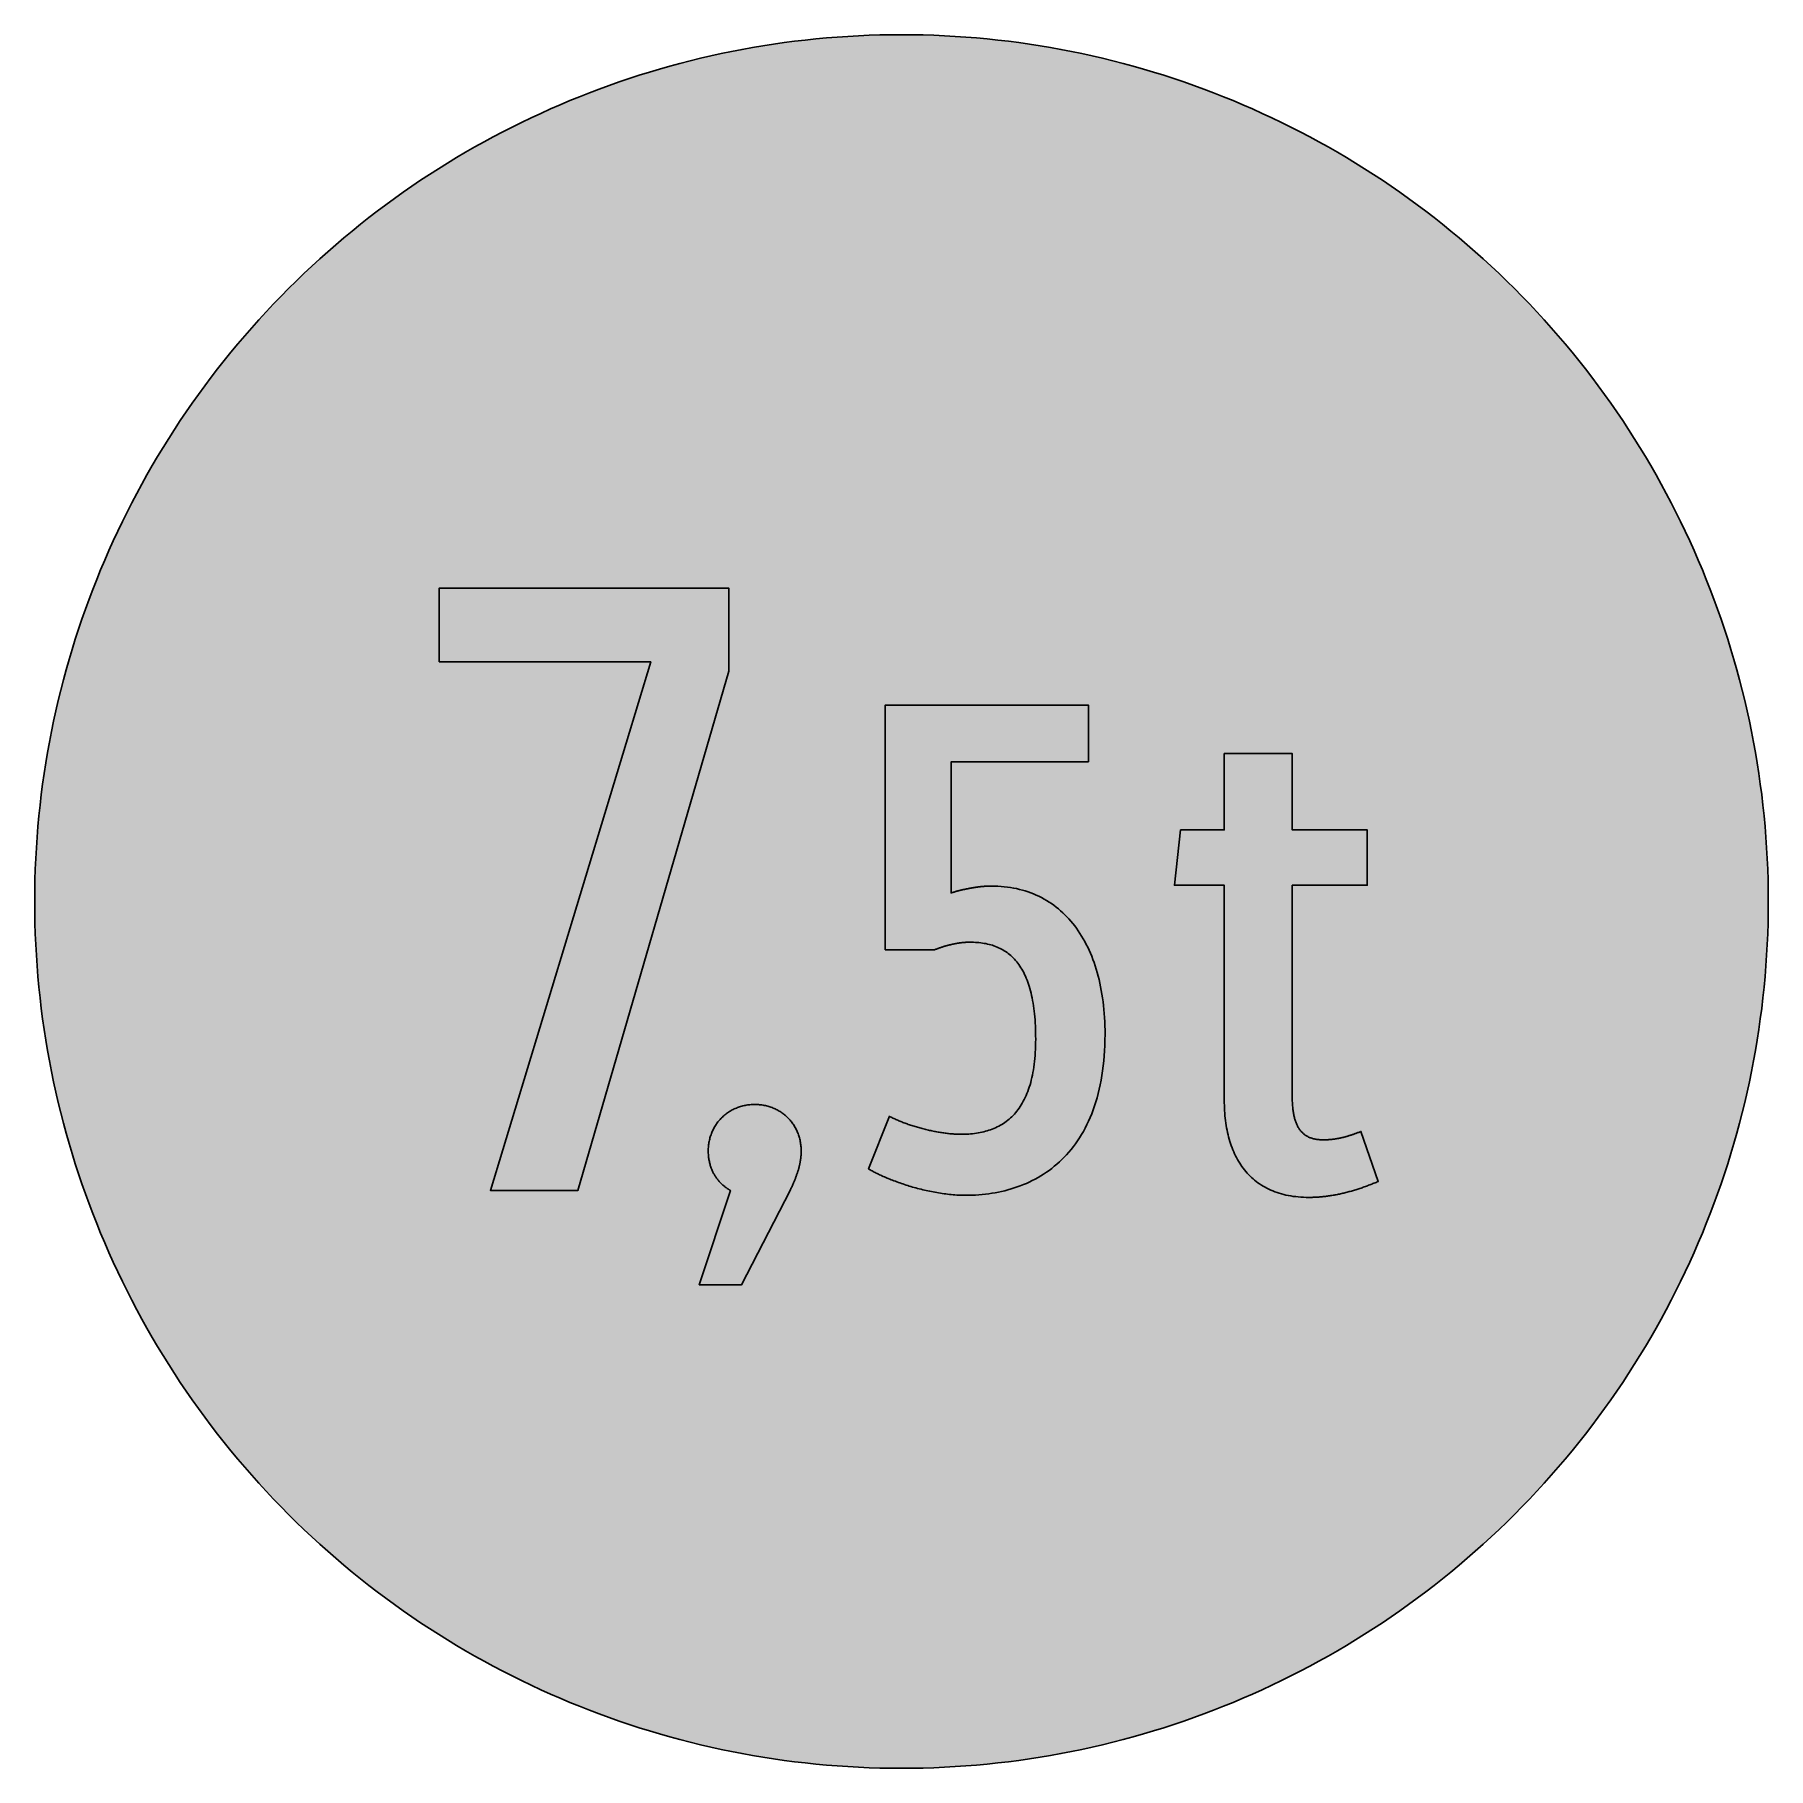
# Model space of a CAD drawing. Header units: millimetres. Extents: x 0 to 212, y 0 to 212.
import ezdxf

# ---------------------------------------------------------------- set-up
doc = ezdxf.new("R2010")
doc.units = ezdxf.units.MM

msp = doc.modelspace()

# ---------------------------------------------------------------- hatches: boundary and pattern name
for color, points in [(254, [(211.7189, 105.8869), (211.709, 107.2007), (211.6861, 108.5139), (211.6455, 109.8245), (211.5871, 111.1326), (211.5134, 112.4407), (211.4245, 113.7437), (211.3204, 115.0468), (211.201, 116.3447), (211.0638, 117.6426), (210.9114, 118.9355), (210.7413, 120.2258), (210.5584, 121.5136), (210.3577, 122.7988), (210.1418, 124.079), (209.9107, 125.3566), (209.6643, 126.6292), (209.4027, 127.8992), (209.1258, 129.1641), (208.8337, 130.4239), (208.5264, 131.6812), (208.2038, 132.936), (207.866, 134.1831), (207.5104, 135.4277), (207.1421, 136.6647), (206.7611, 137.8991), (206.3623, 139.1285), (205.9483, 140.3502), (205.5216, 141.5694), (205.0771, 142.781), (204.6199, 143.9901), (204.1474, 145.1915), (203.6623, 146.3853), (203.1619, 147.574), (202.6463, 148.7576), (202.1154, 149.9362), (201.5693, 151.1046), (201.0105, 152.2705), (200.439, 153.4262), (199.8523, 154.5768), (199.2503, 155.7198), (198.6356, 156.8577), (198.0057, 157.9855), (197.3605, 159.1081), (196.7052, 160.2232), (196.0321, 161.3281), (195.3489, 162.4279), (194.6504, 163.5176), (193.9366, 164.6022), (193.2102, 165.6766), (192.471, 166.7434), (191.7167, 167.8), (190.9521, 168.849), (190.1698, 169.8904), (189.3773, 170.9217), (188.5696, 171.9428), (187.7517, 172.9562), (186.9161, 173.9621), (186.0702, 174.9552), (185.2117, 175.9407), (184.338, 176.9161), (183.454, 177.8838), (182.5549, 178.8389), (181.643, 179.7837), (180.721, 180.7185), (179.7837, 181.643), (178.8389, 182.5549), (177.8838, 183.454), (176.9161, 184.338), (175.9407, 185.2117), (174.9552, 186.0702), (173.9621, 186.9161), (172.9562, 187.7492), (171.9428, 188.5696), (170.9217, 189.3773), (169.8904, 190.1698), (168.849, 190.9496), (167.8, 191.7167), (166.7408, 192.471), (165.6766, 193.2102), (164.6022, 193.9366), (163.5176, 194.6504), (162.4279, 195.3489), (161.3281, 196.0321), (160.2232, 196.7052), (159.1081, 197.3631), (157.9855, 198.0057), (156.8577, 198.6356), (155.7198, 199.2503), (154.5768, 199.8523), (153.4262, 200.439), (152.2705, 201.0131), (151.1046, 201.5719), (149.9362, 202.1154), (148.7576, 202.6463), (147.574, 203.1619), (146.3853, 203.6623), (145.1889, 204.15), (143.9875, 204.6199), (142.781, 205.0796), (141.5694, 205.5216), (140.3502, 205.9483), (139.1285, 206.3623), (137.8991, 206.7611), (136.6647, 207.1446), (135.4252, 207.5129), (134.1831, 207.866), (132.9334, 208.2038), (131.6812, 208.5264), (130.4239, 208.8337), (129.1641, 209.1284), (127.8966, 209.4052), (126.6292, 209.6668), (125.3541, 209.9132), (124.0765, 210.1444), (122.7963, 210.3603), (121.5136, 210.5584), (120.2258, 210.7438), (118.9355, 210.9114), (117.6401, 211.0638), (116.3447, 211.201), (115.0468, 211.3229), (113.7437, 211.4271), (112.4382, 211.516), (111.1326, 211.5896), (109.8245, 211.6455), (108.5113, 211.6861), (107.1982, 211.7115), (105.885, 211.7192), (104.5693, 211.7115), (103.2561, 211.6861), (101.9454, 211.6455), (100.6373, 211.5896), (99.3292, 211.516), (98.0262, 211.4271), (96.7232, 211.3229), (95.4253, 211.201), (94.1273, 211.0638), (92.8345, 210.9114), (91.5441, 210.7438), (90.2564, 210.5584), (88.9711, 210.3603), (87.691, 210.1444), (86.4133, 209.9132), (85.1408, 209.6668), (83.8708, 209.4052), (82.6059, 209.1284), (81.346, 208.8337), (80.0887, 208.5264), (78.834, 208.2038), (77.5868, 207.866), (76.3422, 207.5129), (75.1053, 207.1446), (73.8708, 206.7611), (72.6415, 206.3623), (71.4197, 205.9483), (70.2005, 205.5216), (68.9889, 205.0796), (67.7799, 204.6199), (66.5785, 204.15), (65.3847, 203.6623), (64.196, 203.1619), (63.0123, 202.6463), (61.8338, 202.1154), (60.6628, 201.5719), (59.4995, 201.0131), (58.3438, 200.439), (57.1932, 199.8523), (56.0502, 199.2503), (54.9123, 198.6356), (53.7845, 198.0057), (52.6618, 197.3631), (51.5468, 196.7052), (50.4419, 196.0321), (49.342, 195.3489), (48.2524, 194.6504), (47.1678, 193.9366), (46.0934, 193.2102), (45.0266, 192.471), (43.9699, 191.7167), (42.9209, 190.9496), (41.8795, 190.1698), (40.8483, 189.3773), (39.8272, 188.5696), (38.8137, 187.7492), (37.8079, 186.9161), (36.8148, 186.0702), (35.8292, 185.2117), (34.8539, 184.338), (33.8861, 183.454), (32.9311, 182.5549), (31.9862, 181.643), (31.049, 180.7185), (30.1269, 179.7837), (29.2151, 178.8389), (28.3159, 177.8838), (27.432, 176.9161), (26.5582, 175.9407), (25.6997, 174.9552), (24.8539, 173.9621), (24.0208, 172.9562), (23.2004, 171.9428), (22.3926, 170.9217), (21.6002, 169.8904), (20.8204, 168.849), (20.0533, 167.8), (19.2989, 166.7434), (18.5598, 165.6766), (17.8333, 164.6022), (17.1196, 163.5176), (16.4211, 162.4279), (15.7378, 161.3281), (15.0647, 160.2232), (14.4069, 159.1081), (13.7643, 157.9855), (13.1343, 156.8577), (12.5197, 155.7198), (11.9177, 154.5768), (11.3309, 153.4262), (10.7569, 152.2705), (10.1981, 151.1046), (9.6545, 149.9362), (9.1237, 148.7576), (8.6081, 147.574), (8.1077, 146.3853), (7.62, 145.1915), (7.1501, 143.9901), (6.6904, 142.781), (6.2484, 141.5694), (5.8217, 140.3502), (5.4077, 139.1285), (5.0089, 137.8991), (4.6253, 136.6647), (4.257, 135.4277), (3.904, 134.1831), (3.5662, 132.936), (3.2436, 131.6812), (2.9362, 130.4239), (2.6416, 129.1641), (2.3647, 127.8992), (2.1031, 126.6292), (1.8567, 125.3566), (1.6256, 124.079), (1.4097, 122.7988), (1.2116, 121.5136), (1.0262, 120.2258), (0.8585, 118.9355), (0.7061, 117.6426), (0.569, 116.3447), (0.447, 115.0468), (0.3429, 113.7437), (0.254, 112.4407), (0.1803, 111.1326), (0.1245, 109.8245), (0.0838, 108.5139), (0.0584, 107.2007), (0.0508, 105.885), (0.0584, 104.5718), (0.0838, 103.2586), (0.1245, 101.9454), (0.1803, 100.6373), (0.254, 99.3318), (0.3429, 98.0262), (0.447, 96.7232), (0.569, 95.4253), (0.7061, 94.1299), (0.8585, 92.8345), (1.0262, 91.5441), (1.2116, 90.2564), (1.4097, 88.9737), (1.6256, 87.6935), (1.8567, 86.4159), (2.1031, 85.1408), (2.3647, 83.8733), (2.6416, 82.6059), (2.9362, 81.346), (3.2436, 80.0887), (3.5662, 78.8365), (3.904, 77.5868), (4.257, 76.3448), (4.6253, 75.1053), (5.0089, 73.8708), (5.4077, 72.6415), (5.8217, 71.4197), (6.2484, 70.2005), (6.6904, 68.9889), (7.1501, 67.7824), (7.62, 66.581), (8.1077, 65.3847), (8.6081, 64.196), (9.1237, 63.0123), (9.6545, 61.8338), (10.1981, 60.6654), (10.7569, 59.4995), (11.3309, 58.3438), (11.9177, 57.1932), (12.5197, 56.0502), (13.1343, 54.9123), (13.7643, 53.7845), (14.4069, 52.6618), (15.0647, 51.5468), (15.7378, 50.4419), (16.4211, 49.342), (17.1196, 48.2524), (17.8333, 47.1678), (18.5598, 46.0934), (19.2989, 45.0291), (20.0533, 43.9699), (20.8204, 42.9209), (21.6002, 41.8795), (22.3926, 40.8483), (23.2004, 39.8272), (24.0208, 38.8137), (24.8539, 37.8079), (25.6997, 36.8148), (26.5582, 35.8292), (27.432, 34.8539), (28.3159, 33.8861), (29.2151, 32.9311), (30.1269, 31.9862), (31.049, 31.049), (31.9862, 30.1269), (32.9311, 29.2151), (33.8861, 28.3159), (34.8539, 27.432), (35.8292, 26.5582), (36.8148, 25.6997), (37.8079, 24.8539), (38.8137, 24.0182), (39.8272, 23.2004), (40.8483, 22.3926), (41.8795, 21.6002), (42.9209, 20.8178), (43.9699, 20.0533), (45.0266, 19.2989), (46.0934, 18.5598), (47.1678, 17.8333), (48.2524, 17.1196), (49.342, 16.4211), (50.4419, 15.7378), (51.5468, 15.0647), (52.6618, 14.4094), (53.7845, 13.7643), (54.9123, 13.1343), (56.0502, 12.5197), (57.1932, 11.9177), (58.3438, 11.3309), (59.4995, 10.7594), (60.6628, 10.2006), (61.8338, 9.6545), (63.0123, 9.1237), (64.196, 8.6081), (65.3847, 8.1077), (66.5785, 7.6225), (67.7799, 7.1501), (68.9889, 6.6929), (70.2005, 6.2484), (71.4197, 5.8217), (72.6415, 5.4077), (73.8708, 5.0089), (75.1053, 4.6279), (76.3422, 4.2596), (77.5868, 3.904), (78.834, 3.5662), (80.0887, 3.2436), (81.346, 2.9362), (82.6059, 2.6441), (83.8708, 2.3673), (85.1408, 2.1057), (86.4133, 1.8593), (87.691, 1.6281), (88.9711, 1.4122), (90.2564, 1.2116), (91.5441, 1.0287), (92.8345, 0.8585), (94.1273, 0.7061), (95.4253, 0.569), (96.7232, 0.4496), (98.0262, 0.3454), (99.3292, 0.2565), (100.6373, 0.1829), (101.9454, 0.1245), (103.2561, 0.0838), (104.5693, 0.061), (105.885, 0.0533), (107.1982, 0.061), (108.5113, 0.0838), (109.8245, 0.1245), (111.1326, 0.1829), (112.4382, 0.2565), (113.7437, 0.3454), (115.0468, 0.4496), (116.3447, 0.569), (117.6401, 0.7061), (118.9355, 0.8585), (120.2258, 1.0287), (121.5136, 1.2116), (122.7963, 1.4122), (124.0765, 1.6281), (125.3541, 1.8593), (126.6292, 2.1057), (127.8966, 2.3673), (129.1641, 2.6441), (130.4239, 2.9362), (131.6812, 3.2436), (132.9334, 3.5662), (134.1831, 3.904), (135.4252, 4.2596), (136.6647, 4.6279), (137.8991, 5.0089), (139.1285, 5.4077), (140.3502, 5.8217), (141.5694, 6.2484), (142.781, 6.6929), (143.9875, 7.1501), (145.1889, 7.6225), (146.3853, 8.1077), (147.574, 8.6081), (148.7576, 9.1237), (149.9362, 9.6545), (151.1046, 10.2006), (152.2705, 10.7594), (153.4262, 11.3309), (154.5768, 11.9177), (155.7198, 12.5197), (156.8577, 13.1343), (157.9855, 13.7643), (159.1081, 14.4094), (160.2232, 15.0647), (161.3281, 15.7378), (162.4279, 16.4211), (163.5176, 17.1196), (164.6022, 17.8333), (165.6766, 18.5598), (166.7408, 19.2989), (167.8, 20.0533), (168.849, 20.8178), (169.8904, 21.6002), (170.9217, 22.3926), (171.9428, 23.2004), (172.9562, 24.0182), (173.9621, 24.8539), (174.9552, 25.6997), (175.9407, 26.5582), (176.9161, 27.432), (177.8838, 28.3159), (178.8389, 29.2151), (179.7837, 30.1269), (180.721, 31.049), (181.643, 31.9862), (182.5549, 32.9311), (183.454, 33.8861), (184.338, 34.8539), (185.2117, 35.8292), (186.0702, 36.8148), (186.9161, 37.8079), (187.7517, 38.8137), (188.5696, 39.8272), (189.3773, 40.8483), (190.1698, 41.8795), (190.9521, 42.9209), (191.7167, 43.9699), (192.471, 45.0291), (193.2102, 46.0934), (193.9366, 47.1678), (194.6504, 48.2524), (195.3489, 49.342), (196.0321, 50.4419), (196.7052, 51.5468), (197.3605, 52.6618), (198.0057, 53.7845), (198.6356, 54.9123), (199.2503, 56.0502), (199.8523, 57.1932), (200.439, 58.3438), (201.0105, 59.4995), (201.5693, 60.6654), (202.1154, 61.8338), (202.6463, 63.0123), (203.1619, 64.196), (203.6623, 65.3847), (204.1474, 66.581), (204.6199, 67.7824), (205.0771, 68.9889), (205.5216, 70.2005), (205.9483, 71.4197), (206.3623, 72.6415), (206.7611, 73.8708), (207.1421, 75.1053), (207.5104, 76.3448), (207.866, 77.5868), (208.2038, 78.8365), (208.5264, 80.0887), (208.8337, 81.346), (209.1258, 82.6059), (209.4027, 83.8733), (209.6643, 85.1408), (209.9107, 86.4159), (210.1418, 87.6935), (210.3577, 88.9737), (210.5584, 90.2564), (210.7413, 91.5441), (210.9114, 92.8345), (211.0638, 94.1299), (211.201, 95.4253), (211.3204, 96.7232), (211.4245, 98.0262), (211.5134, 99.3318), (211.5871, 100.6373), (211.6455, 101.9454), (211.6861, 103.2586), (211.709, 104.5718), (211.7166, 105.885)]), (59, [(84.7908, 134.0016), (84.7908, 144.1619), (49.4411, 144.1619), (49.4411, 135.1661), (75.2658, 135.1661), (55.6867, 70.6092), (66.3744, 70.6092)]), (59, [(128.7046, 122.9332), (128.7046, 129.8758), (103.8973, 129.8758), (103.8973, 99.9874), (109.9083, 99.9874), (109.9871, 100.0176), (110.0658, 100.0481), (110.1446, 100.0785), (110.2233, 100.109), (110.2995, 100.137), (110.3782, 100.1649), (110.457, 100.1928), (110.5332, 100.2208), (110.6119, 100.2487), (110.6881, 100.2741), (110.7643, 100.2995), (110.8405, 100.3249), (110.9167, 100.3478), (110.9904, 100.3732), (111.0666, 100.396), (111.1402, 100.4189), (111.2164, 100.4392), (111.2901, 100.4621), (111.3638, 100.4824), (111.4374, 100.5027), (111.5111, 100.523), (111.5822, 100.5408), (111.6559, 100.5611), (111.727, 100.5789), (111.7981, 100.5967), (111.8692, 100.6145), (111.9403, 100.6297), (112.0115, 100.6475), (112.08, 100.6627), (112.1512, 100.678), (112.2197, 100.6932), (112.2883, 100.7059), (112.3569, 100.7212), (112.4229, 100.7339), (112.4915, 100.7466), (112.5576, 100.7567), (112.6236, 100.7694), (112.6896, 100.7796), (112.7557, 100.7923), (112.8217, 100.8024), (112.8852, 100.8126), (112.9487, 100.8202), (113.0122, 100.8304), (113.0757, 100.838), (113.1392, 100.8456), (113.2002, 100.8532), (113.2611, 100.8609), (113.3246, 100.8685), (113.3831, 100.8736), (113.444, 100.8786), (113.5024, 100.8863), (113.5634, 100.8888), (113.6193, 100.8939), (113.6777, 100.899), (113.7361, 100.9015), (113.792, 100.9066), (113.8479, 100.9091), (113.9038, 100.9117), (113.9596, 100.9142), (114.013, 100.9142), (114.0663, 100.9167), (114.1197, 100.9167), (114.173, 100.9167), (114.2238, 100.9167), (114.4524, 100.9167), (114.6785, 100.9091), (114.902, 100.899), (115.123, 100.8837), (115.3414, 100.8634), (115.5573, 100.8405), (115.7707, 100.8101), (115.9789, 100.777), (116.1872, 100.7389), (116.3904, 100.6958), (116.5911, 100.6475), (116.7892, 100.5942), (116.9848, 100.5357), (117.1778, 100.4697), (117.3658, 100.4011), (117.5537, 100.3275), (117.7366, 100.2487), (117.917, 100.1624), (118.0922, 100.0735), (118.2649, 99.9769), (118.4377, 99.8753), (118.6028, 99.7661), (118.7679, 99.6544), (118.9279, 99.5324), (119.0854, 99.408), (119.2378, 99.2759), (119.3876, 99.1387), (119.5349, 98.9965), (119.6797, 98.8441), (119.8194, 98.6892), (119.954, 98.5266), (120.0887, 98.3564), (120.2182, 98.1812), (120.3427, 97.9983), (120.4646, 97.8078), (120.5814, 97.6122), (120.6983, 97.409), (120.8075, 97.2007), (120.9142, 96.9823), (121.0183, 96.7588), (121.1174, 96.5276), (121.2113, 96.2889), (121.3053, 96.0425), (121.3917, 95.791), (121.4755, 95.5294), (121.5542, 95.2627), (121.6304, 94.9858), (121.7016, 94.7039), (121.7701, 94.4118), (121.8336, 94.1121), (121.8921, 93.8073), (121.9454, 93.4923), (121.9962, 93.1672), (122.0445, 92.837), (122.0851, 92.4992), (122.1232, 92.1512), (122.1562, 91.7956), (122.1867, 91.4298), (122.2121, 91.059), (122.2324, 90.678), (122.2477, 90.2868), (122.2578, 89.8881), (122.2654, 89.4817), (122.268, 89.0651), (122.2654, 88.6536), (122.2578, 88.2498), (122.2426, 87.8561), (122.2223, 87.47), (122.1969, 87.0941), (122.1664, 86.7258), (122.1308, 86.3651), (122.0902, 86.0146), (122.0445, 85.6717), (121.9937, 85.3364), (121.9352, 85.0113), (121.8743, 84.6938), (121.8082, 84.3839), (121.7346, 84.0816), (121.6584, 83.787), (121.5771, 83.5025), (121.4907, 83.2231), (121.3993, 82.9539), (121.3053, 82.6897), (121.2037, 82.4357), (121.0996, 82.1868), (120.9904, 81.9455), (120.8761, 81.7143), (120.7592, 81.4883), (120.6373, 81.2698), (120.5103, 81.0565), (120.3782, 80.8533), (120.2436, 80.6552), (120.1064, 80.4647), (119.9617, 80.2792), (119.8143, 80.1014), (119.6645, 79.9313), (119.5095, 79.7662), (119.3521, 79.6087), (119.1895, 79.4563), (119.0244, 79.3115), (118.8542, 79.1718), (118.6815, 79.0397), (118.5037, 78.9127), (118.3234, 78.7908), (118.1405, 78.6765), (117.9551, 78.5673), (117.7646, 78.4631), (117.5715, 78.3641), (117.3734, 78.2726), (117.1753, 78.1863), (116.9721, 78.1025), (116.7663, 78.0263), (116.5581, 77.9551), (116.3472, 77.8891), (116.1339, 77.8281), (115.918, 77.7723), (115.697, 77.7215), (115.476, 77.6757), (115.25, 77.6351), (115.0239, 77.5995), (114.7953, 77.5665), (114.5616, 77.5386), (114.3279, 77.5157), (114.0917, 77.4979), (113.853, 77.4827), (113.6117, 77.4725), (113.3678, 77.4675), (113.124, 77.4649), (112.9944, 77.4649), (112.8649, 77.4675), (112.7354, 77.4725), (112.6033, 77.4776), (112.4687, 77.4827), (112.334, 77.4903), (112.1994, 77.5005), (112.0623, 77.5106), (111.9226, 77.5233), (111.7829, 77.536), (111.6432, 77.5513), (111.5009, 77.5665), (111.3587, 77.5843), (111.2164, 77.6021), (111.0717, 77.6224), (110.9269, 77.6427), (110.7821, 77.663), (110.6373, 77.6884), (110.49, 77.7113), (110.3427, 77.7367), (110.1979, 77.7621), (110.0506, 77.79), (109.9007, 77.8205), (109.7534, 77.8485), (109.6061, 77.8789), (109.4588, 77.912), (109.3114, 77.945), (109.1616, 77.978), (109.0143, 78.0136), (108.8669, 78.0466), (108.7196, 78.0847), (108.5723, 78.1202), (108.4275, 78.1609), (108.2802, 78.199), (108.1354, 78.2396), (107.9881, 78.2803), (107.8459, 78.3209), (107.7011, 78.3615), (107.5588, 78.4047), (107.4166, 78.4504), (107.2744, 78.4936), (107.1347, 78.5393), (106.995, 78.5851), (106.8553, 78.6308), (106.7181, 78.679), (106.5809, 78.7248), (106.4463, 78.773), (106.3142, 78.8238), (106.1822, 78.8721), (106.0501, 78.9229), (105.9205, 78.9737), (105.7935, 79.0245), (105.6665, 79.0753), (105.5421, 79.1261), (105.4202, 79.1794), (105.2982, 79.2328), (105.1789, 79.2861), (105.062, 79.3394), (104.9477, 79.3928), (104.8334, 79.4461), (104.7242, 79.502), (104.615, 79.5553), (104.5083, 79.6112), (104.4042, 79.6671), (101.8646, 73.2328), (101.9658, 73.1723), (102.0699, 73.1114), (102.1791, 73.0479), (102.2934, 72.9869), (102.4128, 72.9234), (102.5347, 72.8599), (102.6592, 72.7939), (102.7887, 72.7278), (102.9233, 72.6643), (103.0605, 72.5957), (103.2002, 72.5297), (103.345, 72.4637), (103.4923, 72.3951), (103.6422, 72.329), (103.7971, 72.2605), (103.9546, 72.1944), (104.1146, 72.1258), (104.2772, 72.0573), (104.4423, 71.9912), (104.6124, 71.9226), (104.7852, 71.8566), (104.9604, 71.788), (105.1357, 71.722), (105.316, 71.6559), (105.4989, 71.5899), (105.6843, 71.5239), (105.8697, 71.4604), (106.0602, 71.3969), (106.2507, 71.3334), (106.4438, 71.2699), (106.6394, 71.2089), (106.8375, 71.1479), (107.0381, 71.087), (107.2388, 71.0286), (107.442, 70.9701), (107.6452, 70.9143), (107.8509, 70.8584), (108.0592, 70.8025), (108.2675, 70.7492), (108.4783, 70.6984), (108.6891, 70.6476), (108.9025, 70.5993), (109.1159, 70.551), (109.3318, 70.5053), (109.5477, 70.4621), (109.7636, 70.419), (109.9795, 70.3783), (110.1979, 70.3402), (110.4163, 70.3021), (110.6348, 70.2666), (110.8558, 70.2335), (111.0767, 70.2031), (111.2952, 70.1751), (111.5162, 70.1472), (111.7371, 70.1243), (111.9581, 70.1015), (112.1791, 70.0811), (112.4001, 70.0634), (112.6211, 70.0507), (112.8395, 70.038), (113.0605, 70.0278), (113.2789, 70.0202), (113.4999, 70.0176), (113.7183, 70.0151), (114.1222, 70.0202), (114.5261, 70.0303), (114.9299, 70.0481), (115.3312, 70.0761), (115.7326, 70.1091), (116.1339, 70.1523), (116.5301, 70.2031), (116.9289, 70.2615), (117.3226, 70.3301), (117.7163, 70.4037), (118.1075, 70.4875), (118.4935, 70.579), (118.8796, 70.6806), (119.2632, 70.7898), (119.6442, 70.9092), (120.0201, 71.0362), (120.3935, 71.1733), (120.7618, 71.3181), (121.1301, 71.4731), (121.4907, 71.6382), (121.8489, 71.8109), (122.2019, 71.9938), (122.5525, 72.1868), (122.8979, 72.39), (123.2357, 72.6034), (123.571, 72.8243), (123.9012, 73.058), (124.2263, 73.3019), (124.5438, 73.5533), (124.8562, 73.8175), (125.1636, 74.0918), (125.4633, 74.3763), (125.7579, 74.6709), (126.0475, 74.9757), (126.3269, 75.2932), (126.6012, 75.6209), (126.8705, 75.9587), (127.1295, 76.3092), (127.3835, 76.6699), (127.6274, 77.0433), (127.8636, 77.4268), (128.0947, 77.8231), (128.3157, 78.2295), (128.5265, 78.6486), (128.7323, 79.0804), (128.9253, 79.5223), (129.1133, 79.977), (129.2911, 80.4443), (129.4587, 80.9244), (129.6162, 81.4172), (129.7661, 81.9201), (129.9032, 82.4382), (130.0328, 82.9666), (130.1521, 83.5101), (130.2588, 84.0638), (130.3579, 84.6328), (130.4442, 85.2145), (130.5204, 85.8088), (130.5839, 86.4159), (130.6373, 87.0382), (130.6805, 87.6732), (130.7109, 88.3209), (130.7287, 88.9813), (130.7338, 89.6569), (130.7313, 90.1776), (130.7186, 90.6932), (130.7008, 91.2012), (130.6728, 91.7042), (130.6398, 92.1995), (130.5966, 92.6871), (130.5484, 93.1697), (130.4925, 93.6447), (130.429, 94.1146), (130.3579, 94.5769), (130.2791, 95.0316), (130.1928, 95.4811), (130.1013, 95.9206), (129.9997, 96.3549), (129.8931, 96.7842), (129.7788, 97.2033), (129.6594, 97.6173), (129.5298, 98.0237), (129.3952, 98.4199), (129.253, 98.8111), (129.1057, 99.1972), (128.9507, 99.5731), (128.7882, 99.9414), (128.618, 100.3021), (128.4427, 100.6551), (128.2598, 101.0006), (128.0719, 101.3384), (127.8763, 101.6686), (127.6756, 101.9912), (127.4674, 102.3036), (127.2515, 102.6109), (127.0305, 102.9081), (126.8044, 103.1977), (126.5707, 103.4796), (126.3294, 103.7514), (126.0831, 104.0155), (125.8316, 104.2721), (125.5725, 104.521), (125.3084, 104.7598), (125.0391, 104.9909), (124.7623, 105.2119), (124.4803, 105.4252), (124.1908, 105.6284), (123.8961, 105.824), (123.5964, 106.012), (123.2916, 106.1898), (122.9792, 106.3574), (122.6617, 106.5174), (122.3391, 106.6673), (122.0114, 106.807), (121.6762, 106.9391), (121.3383, 107.061), (120.9929, 107.1753), (120.6424, 107.2769), (120.2868, 107.3709), (119.9261, 107.4572), (119.5603, 107.5309), (119.187, 107.5944), (118.811, 107.6503), (118.4275, 107.696), (118.0414, 107.7316), (117.6503, 107.757), (117.2515, 107.7722), (116.8502, 107.7773), (116.7841, 107.7747), (116.7206, 107.7747), (116.6546, 107.7747), (116.5885, 107.7722), (116.52, 107.7697), (116.4514, 107.7671), (116.3828, 107.7646), (116.3117, 107.7595), (116.2406, 107.757), (116.1694, 107.7519), (116.0958, 107.7468), (116.0247, 107.7417), (115.951, 107.7366), (115.8748, 107.729), (115.8011, 107.7214), (115.7249, 107.7163), (115.6487, 107.7087), (115.5725, 107.6985), (115.4938, 107.6909), (115.4176, 107.6833), (115.3389, 107.6731), (115.2601, 107.663), (115.1814, 107.6528), (115.1026, 107.6427), (115.0214, 107.63), (114.9426, 107.6198), (114.8613, 107.6071), (114.7826, 107.5969), (114.7013, 107.5842), (114.62, 107.569), (114.5388, 107.5563), (114.4575, 107.5436), (114.3762, 107.5284), (114.2949, 107.5157), (114.2136, 107.5004), (114.1324, 107.4852), (114.0485, 107.4699), (113.9673, 107.4522), (113.886, 107.4369), (113.8047, 107.4191), (113.7234, 107.4039), (113.6421, 107.3861), (113.5609, 107.3683), (113.4796, 107.3506), (113.3983, 107.3328), (113.3196, 107.315), (113.2383, 107.2947), (113.157, 107.2769), (113.0783, 107.2566), (112.9995, 107.2363), (112.9208, 107.2159), (112.842, 107.1956), (112.7633, 107.1753), (112.6846, 107.155), (112.6084, 107.1321), (112.5322, 107.1118), (112.456, 107.0889), (112.3798, 107.0661), (112.3036, 107.0458), (112.2299, 107.0229), (112.1562, 107), (112.0826, 106.9772), (112.0089, 106.9518), (111.9378, 106.9289), (111.9396, 122.9332)]), (59, [(145.2989, 81.6155), (145.3007, 81.2952), (145.3058, 80.9777), (145.3185, 80.6628), (145.3337, 80.3504), (145.3566, 80.043), (145.382, 79.7357), (145.4125, 79.4334), (145.4455, 79.1362), (145.4861, 78.8391), (145.5318, 78.547), (145.5801, 78.2599), (145.6334, 77.9729), (145.6944, 77.691), (145.7579, 77.4141), (145.8265, 77.1398), (145.9001, 76.868), (145.9789, 76.6013), (146.0627, 76.3397), (146.1491, 76.0806), (146.243, 75.8266), (146.3421, 75.5752), (146.4462, 75.3288), (146.5555, 75.0875), (146.6672, 74.8487), (146.7866, 74.6176), (146.9111, 74.389), (147.0406, 74.1629), (147.1752, 73.9445), (147.3149, 73.7286), (147.4572, 73.5203), (147.607, 73.3146), (147.7645, 73.1164), (147.9245, 72.9209), (148.0896, 72.7304), (148.2598, 72.5449), (148.4376, 72.3671), (148.6179, 72.1919), (148.8059, 72.0242), (148.9989, 71.8591), (149.1945, 71.7017), (149.4003, 71.5493), (149.6085, 71.4045), (149.8219, 71.2622), (150.0429, 71.1276), (150.2664, 70.9981), (150.4975, 70.8762), (150.7338, 70.7593), (150.9776, 70.6476), (151.224, 70.5434), (151.478, 70.4444), (151.7371, 70.3529), (152.0012, 70.2666), (152.2705, 70.1878), (152.5473, 70.1142), (152.8293, 70.0481), (153.1163, 69.9872), (153.4084, 69.9364), (153.7081, 69.8881), (154.0129, 69.85), (154.3253, 69.817), (154.6403, 69.7916), (154.9629, 69.7738), (155.2905, 69.7636), (155.6258, 69.7611), (155.7604, 69.7611), (155.895, 69.7636), (156.0297, 69.7662), (156.1643, 69.7687), (156.2989, 69.7738), (156.4335, 69.7789), (156.5681, 69.7865), (156.7028, 69.7941), (156.8374, 69.8043), (156.9695, 69.8144), (157.1041, 69.8271), (157.2387, 69.8373), (157.3708, 69.8525), (157.5054, 69.8652), (157.6375, 69.8805), (157.7721, 69.8983), (157.9042, 69.916), (158.0363, 69.9338), (158.1709, 69.9516), (158.303, 69.9719), (158.435, 69.9948), (158.5697, 70.0176), (158.7017, 70.0405), (158.8338, 70.0634), (158.9659, 70.0888), (159.098, 70.1142), (159.2326, 70.1421), (159.3647, 70.17), (159.4968, 70.198), (159.6288, 70.2285), (159.7609, 70.2589), (159.893, 70.2894), (160.0251, 70.3224), (160.1546, 70.3555), (160.2867, 70.3885), (160.4188, 70.424), (160.5509, 70.4596), (160.6829, 70.4952), (160.815, 70.5333), (160.9446, 70.5714), (161.0766, 70.6095), (161.2087, 70.6501), (161.3408, 70.6882), (161.4703, 70.7314), (161.6024, 70.772), (161.7345, 70.8152), (161.864, 70.8584), (161.9961, 70.9041), (162.1282, 70.9473), (162.2577, 70.993), (162.3898, 71.0413), (162.5219, 71.087), (162.6514, 71.1352), (162.7835, 71.1835), (162.9131, 71.2343), (163.0451, 71.2826), (163.1772, 71.3334), (163.3068, 71.3867), (163.4388, 71.4375), (163.5684, 71.4908), (163.7005, 71.5442), (163.83, 71.5975), (163.9621, 71.6534), (164.0916, 71.7067), (161.9772, 77.8051), (161.8844, 77.7697), (161.7955, 77.7342), (161.7066, 77.7011), (161.6177, 77.6681), (161.5313, 77.6351), (161.4449, 77.6021), (161.3611, 77.5716), (161.2748, 77.5411), (161.1935, 77.5106), (161.1097, 77.4827), (161.0284, 77.4548), (160.9471, 77.4268), (160.8658, 77.4014), (160.7871, 77.3735), (160.7083, 77.3481), (160.6296, 77.3227), (160.5509, 77.2998), (160.4747, 77.277), (160.3985, 77.2541), (160.3223, 77.2312), (160.2486, 77.2084), (160.1749, 77.1881), (160.1013, 77.1677), (160.0276, 77.1474), (159.954, 77.1296), (159.8828, 77.1093), (159.8092, 77.0915), (159.7381, 77.0738), (159.6669, 77.0585), (159.5984, 77.0407), (159.5272, 77.0255), (159.4587, 77.0103), (159.3875, 76.995), (159.319, 76.9823), (159.2504, 76.9671), (159.1818, 76.9544), (159.1158, 76.9417), (159.0472, 76.9315), (158.9786, 76.9188), (158.9126, 76.9087), (158.8465, 76.8985), (158.7779, 76.8883), (158.7119, 76.8782), (158.6459, 76.8706), (158.5798, 76.8629), (158.5138, 76.8553), (158.4477, 76.8477), (158.3817, 76.8401), (158.3157, 76.8325), (158.2496, 76.8274), (158.1836, 76.8223), (158.1175, 76.8172), (158.0515, 76.8121), (157.9855, 76.8071), (157.9194, 76.8045), (157.8534, 76.7994), (157.7873, 76.7969), (157.7213, 76.7944), (157.6553, 76.7918), (157.5867, 76.7918), (157.5206, 76.7893), (157.4546, 76.7893), (157.386, 76.7893), (157.32, 76.7893), (157.193, 76.7893), (157.0711, 76.7944), (156.9491, 76.7994), (156.8323, 76.8096), (156.7155, 76.8223), (156.6012, 76.8375), (156.4894, 76.8553), (156.3827, 76.8756), (156.276, 76.8985), (156.1719, 76.9239), (156.0703, 76.9518), (155.9687, 76.9823), (155.8722, 77.0153), (155.7782, 77.0509), (155.6842, 77.089), (155.5953, 77.1296), (155.5064, 77.1754), (155.4201, 77.2211), (155.3362, 77.2693), (155.255, 77.3201), (155.1762, 77.3735), (155.0975, 77.4319), (155.0238, 77.4903), (154.9502, 77.5513), (154.879, 77.6148), (154.8105, 77.6808), (154.7444, 77.7494), (154.6809, 77.8231), (154.6174, 77.8967), (154.5565, 77.9729), (154.498, 78.0517), (154.4422, 78.1329), (154.3863, 78.2142), (154.3355, 78.3006), (154.2847, 78.3895), (154.2339, 78.4809), (154.1882, 78.5724), (154.1424, 78.6689), (154.0993, 78.7679), (154.0586, 78.867), (154.0205, 78.9686), (153.9824, 79.0753), (153.9469, 79.182), (153.9138, 79.2912), (153.8808, 79.4029), (153.8503, 79.5172), (153.8224, 79.6341), (153.797, 79.7509), (153.7716, 79.8728), (153.7487, 79.9973), (153.7259, 80.1218), (153.7056, 80.2488), (153.6878, 80.3783), (153.6725, 80.5104), (153.6573, 80.645), (153.6446, 80.7822), (153.6319, 80.9219), (153.6217, 81.0616), (153.6141, 81.2038), (153.6065, 81.3486), (153.6014, 81.4959), (153.5989, 81.6458), (153.5963, 81.7982), (153.5938, 81.9506), (153.5963, 107.8615), (162.741, 107.8615), (162.741, 114.6344), (153.5963, 114.6344), (153.5963, 123.9488), (145.2989, 123.9488), (145.2989, 114.6344), (139.9646, 114.6344), (139.2026, 107.8615), (145.2989, 107.8615)]), (59, [(82.2925, 75.4348), (82.2935, 75.2907), (82.296, 75.1535), (82.3036, 75.0164), (82.3138, 74.8817), (82.3265, 74.7497), (82.3392, 74.6201), (82.357, 74.4931), (82.3773, 74.3687), (82.3976, 74.2467), (82.423, 74.1248), (82.4484, 74.008), (82.4763, 73.8937), (82.5068, 73.7794), (82.5373, 73.6676), (82.5729, 73.5609), (82.6084, 73.4543), (82.644, 73.3476), (82.6846, 73.246), (82.7253, 73.1469), (82.7659, 73.0479), (82.8091, 72.9539), (82.8548, 72.8599), (82.9005, 72.7685), (82.9462, 72.6796), (82.997, 72.5907), (83.0453, 72.5068), (83.0961, 72.423), (83.1469, 72.3417), (83.2002, 72.263), (83.251, 72.1843), (83.3069, 72.1106), (83.3603, 72.0369), (83.4136, 71.9658), (83.4695, 71.8947), (83.5254, 71.8287), (83.5812, 71.7626), (83.6371, 71.6991), (83.6955, 71.6356), (83.7514, 71.5747), (83.8073, 71.5162), (83.8657, 71.4604), (83.9216, 71.4045), (83.9775, 71.3511), (84.0334, 71.3003), (84.0892, 71.2521), (84.1451, 71.2038), (84.201, 71.1556), (84.2543, 71.1124), (84.3102, 71.0692), (84.3636, 71.026), (84.4144, 70.9879), (84.4677, 70.9498), (84.5185, 70.9117), (84.5693, 70.8762), (84.6176, 70.8431), (84.6658, 70.8127), (84.7115, 70.7822), (84.7573, 70.7517), (84.8004, 70.7238), (84.8436, 70.6984), (84.8868, 70.673), (84.9249, 70.6501), (84.963, 70.6272), (85.0011, 70.6069), (81.1911, 59.0942), (86.3561, 59.0942), (92.2831, 70.6092), (92.3341, 70.7136), (92.3823, 70.8203), (92.4306, 70.9219), (92.4789, 71.026), (92.5246, 71.1276), (92.5703, 71.2267), (92.6135, 71.3257), (92.6567, 71.4223), (92.6973, 71.5188), (92.7379, 71.6128), (92.7786, 71.7067), (92.8167, 71.8007), (92.8522, 71.8922), (92.8878, 71.9811), (92.9234, 72.07), (92.9589, 72.1589), (92.9919, 72.2452), (93.0224, 72.3316), (93.0529, 72.4179), (93.0834, 72.5018), (93.1139, 72.583), (93.1418, 72.6643), (93.1672, 72.7456), (93.1951, 72.8269), (93.2205, 72.9056), (93.2434, 72.9844), (93.2663, 73.0606), (93.2891, 73.1368), (93.312, 73.213), (93.3323, 73.2866), (93.3526, 73.3603), (93.3729, 73.4339), (93.3907, 73.5051), (93.4085, 73.5762), (93.4263, 73.6473), (93.4415, 73.7159), (93.4568, 73.7845), (93.472, 73.853), (93.4847, 73.9216), (93.4974, 73.9877), (93.5101, 74.0537), (93.5228, 74.1197), (93.533, 74.1858), (93.5431, 74.2493), (93.5533, 74.3128), (93.5634, 74.3763), (93.5711, 74.4398), (93.5787, 74.5007), (93.5863, 74.5617), (93.5939, 74.6227), (93.599, 74.6836), (93.6066, 74.7446), (93.6117, 74.803), (93.6168, 74.8614), (93.6193, 74.9224), (93.6244, 74.9808), (93.6269, 75.0367), (93.6295, 75.0951), (93.632, 75.1535), (93.6346, 75.2094), (93.6346, 75.2653), (93.6346, 75.3212), (93.6371, 75.377), (93.6371, 75.4329), (93.6346, 75.5828), (93.6295, 75.7326), (93.6193, 75.88), (93.6092, 76.0273), (93.5914, 76.1721), (93.5736, 76.3168), (93.5507, 76.4591), (93.5253, 76.6013), (93.4949, 76.741), (93.4644, 76.8782), (93.4263, 77.0153), (93.3882, 77.1525), (93.3475, 77.2846), (93.3018, 77.4167), (93.2536, 77.5487), (93.2028, 77.6757), (93.1494, 77.8027), (93.091, 77.9297), (93.0326, 78.0517), (92.9691, 78.1736), (92.903, 78.293), (92.8345, 78.4123), (92.7633, 78.5266), (92.6897, 78.6409), (92.6135, 78.7527), (92.5347, 78.8619), (92.4535, 78.9711), (92.3671, 79.0753), (92.2807, 79.1794), (92.1918, 79.281), (92.1004, 79.3801), (92.0064, 79.4766), (91.9099, 79.5706), (91.8108, 79.662), (91.7092, 79.7509), (91.6076, 79.8373), (91.501, 79.9211), (91.3943, 80.0024), (91.2851, 80.0837), (91.1733, 80.1599), (91.059, 80.2335), (90.9422, 80.3046), (90.8253, 80.3732), (90.7059, 80.4367), (90.584, 80.5002), (90.4596, 80.5612), (90.3351, 80.6171), (90.2081, 80.6704), (90.0786, 80.7237), (89.9465, 80.772), (89.8144, 80.8152), (89.6823, 80.8584), (89.5452, 80.8965), (89.408, 80.932), (89.2708, 80.965), (89.1311, 80.993), (88.9889, 81.0184), (88.8467, 81.0412), (88.7019, 81.0616), (88.5571, 81.0768), (88.4098, 81.0895), (88.2625, 81.0971), (88.1126, 81.1047), (87.9627, 81.1047), (87.8129, 81.1047), (87.663, 81.0971), (87.5157, 81.0895), (87.3684, 81.0768), (87.2236, 81.0616), (87.0788, 81.0412), (86.9366, 81.0184), (86.7969, 80.993), (86.6572, 80.965), (86.5175, 80.932), (86.3803, 80.8965), (86.2457, 80.8584), (86.1111, 80.8152), (85.979, 80.772), (85.8495, 80.7237), (85.7199, 80.6704), (85.5929, 80.6171), (85.4685, 80.5612), (85.344, 80.5002), (85.2221, 80.4367), (85.1027, 80.3732), (84.9859, 80.3046), (84.869, 80.2335), (84.7547, 80.1599), (84.643, 80.0837), (84.5337, 80.0024), (84.4271, 79.9211), (84.3204, 79.8373), (84.2162, 79.7509), (84.1172, 79.662), (84.0181, 79.5706), (83.9216, 79.4766), (83.8276, 79.3801), (83.7362, 79.281), (83.6447, 79.1794), (83.5584, 79.0753), (83.4746, 78.9711), (83.3933, 78.8619), (83.3145, 78.7527), (83.2383, 78.6409), (83.1647, 78.5266), (83.0936, 78.4123), (83.025, 78.293), (82.9589, 78.1736), (82.8954, 78.0517), (82.837, 77.9297), (82.7786, 77.8027), (82.7253, 77.6757), (82.6745, 77.5487), (82.6262, 77.4167), (82.5805, 77.2846), (82.5398, 77.1525), (82.4992, 77.0153), (82.4636, 76.8782), (82.4332, 76.741), (82.4027, 76.6013), (82.3773, 76.4591), (82.3544, 76.3168), (82.3341, 76.1721), (82.3189, 76.0273), (82.3062, 75.88), (82.2985, 75.7326), (82.2935, 75.5828), (82.2909, 75.4329)])]:
    msp.add_hatch(color=color).paths.add_polyline_path(points)
h = msp.add_hatch(color=22)
edge = h.paths.add_edge_path()
edge.add_line((206.4272, 105.8869), (206.4182, 107.1347))
edge.add_line((206.4182, 107.1347), (206.3953, 108.3818))
edge.add_line((206.3953, 108.3818), (206.3572, 109.6264))
edge.add_line((206.3572, 109.6264), (206.3013, 110.871))
edge.add_line((206.3013, 110.871), (206.2328, 112.1131))
edge.add_line((206.2328, 112.1131), (206.1489, 113.3526))
edge.add_line((206.1489, 113.3526), (206.0499, 114.5896))
edge.add_line((206.0499, 114.5896), (205.933, 115.824))
edge.add_line((205.933, 115.824), (205.8035, 117.0534))
edge.add_line((205.8035, 117.0534), (205.6587, 118.2827))
edge.add_line((205.6587, 118.2827), (205.4987, 119.5095))
edge.add_line((205.4987, 119.5095), (205.3234, 120.7313))
edge.add_line((205.3234, 120.7313), (205.1355, 121.953))
edge.add_line((205.1355, 121.953), (204.9297, 123.1697))
edge.add_line((204.9297, 123.1697), (204.7113, 124.3813))
edge.add_line((204.7113, 124.3813), (204.4776, 125.5928))
edge.add_line((204.4776, 125.5928), (204.2287, 126.7968))
edge.add_line((204.2287, 126.7968), (203.9645, 128.0008))
edge.add_line((203.9645, 128.0008), (203.6877, 129.1971))
edge.add_line((203.6877, 129.1971), (203.393, 130.3934))
edge.add_line((203.393, 130.3934), (203.0882, 131.5822))
edge.add_line((203.0882, 131.5822), (202.7657, 132.7683))
edge.add_line((202.7657, 132.7683), (202.4304, 133.9494))
edge.add_line((202.4304, 133.9494), (202.0799, 135.1255))
edge.add_line((202.0799, 135.1255), (201.7166, 136.2989))
edge.add_line((201.7166, 136.2989), (201.3382, 137.4648))
edge.add_line((201.3382, 137.4648), (200.9445, 138.6281))
edge.add_line((200.9445, 138.6281), (200.5381, 139.7864))
edge.add_line((200.5381, 139.7864), (200.119, 140.937))
edge.add_line((200.119, 140.937), (199.6846, 142.0851))
edge.add_line((199.6846, 142.0851), (199.2351, 143.2255))
edge.add_line((199.2351, 143.2255), (198.7728, 144.3609))
edge.add_line((198.7728, 144.3609), (198.2978, 145.4912))
edge.add_line((198.2978, 145.4912), (197.8076, 146.6139))
edge.add_line((197.8076, 146.6139), (197.3047, 147.734))
edge.add_line((197.3047, 147.734), (196.7865, 148.844))
edge.add_line((196.7865, 148.844), (196.2556, 149.9514))
edge.add_line((196.2556, 149.9514), (195.7121, 151.0513))
edge.add_line((195.7121, 151.0513), (195.1533, 152.1435))
edge.add_line((195.1533, 152.1435), (194.5818, 153.2306))
edge.add_line((194.5818, 153.2306), (193.9976, 154.3101))
edge.add_line((193.9976, 154.3101), (193.4007, 155.382))
edge.add_line((193.4007, 155.382), (192.7885, 156.4462))
edge.add_line((192.7885, 156.4462), (192.1637, 157.5054))
edge.add_line((192.1637, 157.5054), (191.5262, 158.557))
edge.add_line((191.5262, 158.557), (190.8759, 159.6009))
edge.add_line((190.8759, 159.6009), (190.2104, 160.6372))
edge.add_line((190.2104, 160.6372), (189.5348, 161.6659))
edge.add_line((189.5348, 161.6659), (188.8439, 162.687))
edge.add_line((188.8439, 162.687), (188.1429, 163.7005))
edge.add_line((188.1429, 163.7005), (187.4266, 164.7038))
edge.add_line((187.4266, 164.7038), (186.6976, 165.702))
edge.add_line((186.6976, 165.702), (185.9559, 166.69))
edge.add_line((185.9559, 166.69), (185.2041, 167.6705))
edge.add_line((185.2041, 167.6705), (184.437, 168.6408))
edge.add_line((184.437, 168.6408), (183.6572, 169.6034))
edge.add_line((183.6572, 169.6034), (182.8673, 170.5585))
edge.add_line((182.8673, 170.5585), (182.0621, 171.5033))
edge.add_line((182.0621, 171.5033), (181.2468, 172.4381))
edge.add_line((181.2468, 172.4381), (180.4162, 173.3652))
edge.add_line((180.4162, 173.3652), (179.5755, 174.2846))
edge.add_line((179.5755, 174.2846), (178.722, 175.1914))
edge.add_line((178.722, 175.1914), (177.8559, 176.0906))
edge.add_line((177.8559, 176.0906), (176.9796, 176.9796))
edge.add_line((176.9796, 176.9796), (176.0906, 177.8559))
edge.add_line((176.0906, 177.8559), (175.1914, 178.722))
edge.add_line((175.1914, 178.722), (174.2846, 179.5755))
edge.add_line((174.2846, 179.5755), (173.3652, 180.4162))
edge.add_line((173.3652, 180.4162), (172.4381, 181.2442))
edge.add_line((172.4381, 181.2442), (171.5033, 182.0621))
edge.add_line((171.5033, 182.0621), (170.5585, 182.8648))
edge.add_line((170.5585, 182.8648), (169.6034, 183.6572))
edge.add_line((169.6034, 183.6572), (168.6408, 184.437))
edge.add_line((168.6408, 184.437), (167.6705, 185.2041))
edge.add_line((167.6705, 185.2041), (166.69, 185.9559))
edge.add_line((166.69, 185.9559), (165.702, 186.6976))
edge.add_line((165.702, 186.6976), (164.7038, 187.4266))
edge.add_line((164.7038, 187.4266), (163.7005, 188.1429))
edge.add_line((163.7005, 188.1429), (162.687, 188.8439))
edge.add_line((162.687, 188.8439), (161.6659, 189.5348))
edge.add_line((161.6659, 189.5348), (160.6372, 190.2104))
edge.add_line((160.6372, 190.2104), (159.6009, 190.8759))
edge.add_line((159.6009, 190.8759), (158.557, 191.5262))
edge.add_line((158.557, 191.5262), (157.5054, 192.1637))
edge.add_line((157.5054, 192.1637), (156.4462, 192.7885))
edge.add_line((156.4462, 192.7885), (155.382, 193.4007))
edge.add_line((155.382, 193.4007), (154.3075, 193.9976))
edge.add_line((154.3075, 193.9976), (153.228, 194.5818))
edge.add_line((153.228, 194.5818), (152.1435, 195.1533))
edge.add_line((152.1435, 195.1533), (151.0487, 195.7121))
edge.add_line((151.0487, 195.7121), (149.9514, 196.2556))
edge.add_line((149.9514, 196.2556), (148.844, 196.7865))
edge.add_line((148.844, 196.7865), (147.734, 197.3047))
edge.add_line((147.734, 197.3047), (146.6139, 197.8076))
edge.add_line((146.6139, 197.8076), (145.4912, 198.2978))
edge.add_line((145.4912, 198.2978), (144.3609, 198.7728))
edge.add_line((144.3609, 198.7728), (143.2255, 199.2351))
edge.add_line((143.2255, 199.2351), (142.0825, 199.6846))
edge.add_line((142.0825, 199.6846), (140.937, 200.119))
edge.add_line((140.937, 200.119), (139.7838, 200.5406))
edge.add_line((139.7838, 200.5406), (138.6281, 200.947))
edge.add_line((138.6281, 200.947), (137.4648, 201.3382))
edge.add_line((137.4648, 201.3382), (136.2989, 201.7166))
edge.add_line((136.2989, 201.7166), (135.1255, 202.0824))
edge.add_line((135.1255, 202.0824), (133.9494, 202.4304))
edge.add_line((133.9494, 202.4304), (132.7683, 202.7657))
edge.add_line((132.7683, 202.7657), (131.5822, 203.0882))
edge.add_line((131.5822, 203.0882), (130.3909, 203.3956))
edge.add_line((130.3909, 203.3956), (129.1971, 203.6877))
edge.add_line((129.1971, 203.6877), (127.9982, 203.9645))
edge.add_line((127.9982, 203.9645), (126.7968, 204.2287))
edge.add_line((126.7968, 204.2287), (125.5903, 204.4776))
edge.add_line((125.5903, 204.4776), (124.3813, 204.7113))
edge.add_line((124.3813, 204.7113), (123.1671, 204.9323))
edge.add_line((123.1671, 204.9323), (121.9505, 205.1355))
edge.add_line((121.9505, 205.1355), (120.7313, 205.326))
edge.add_line((120.7313, 205.326), (119.5095, 205.5012))
edge.add_line((119.5095, 205.5012), (118.2827, 205.6613))
edge.add_line((118.2827, 205.6613), (117.0534, 205.806))
edge.add_line((117.0534, 205.806), (115.8215, 205.9356))
edge.add_line((115.8215, 205.9356), (114.587, 206.0499))
edge.add_line((114.587, 206.0499), (113.35, 206.1489))
edge.add_line((113.35, 206.1489), (112.1105, 206.2353))
edge.add_line((112.1105, 206.2353), (110.871, 206.3039))
edge.add_line((110.871, 206.3039), (109.6264, 206.3572))
edge.add_line((109.6264, 206.3572), (108.3818, 206.3953))
edge.add_line((108.3818, 206.3953), (107.1347, 206.4207))
edge.add_line((107.1347, 206.4207), (105.885, 206.4283))
edge.add_line((105.885, 206.4283), (104.6353, 206.4207))
edge.add_line((104.6353, 206.4207), (103.3882, 206.3953))
edge.add_line((103.3882, 206.3953), (102.1436, 206.3572))
edge.add_line((102.1436, 206.3572), (100.899, 206.3039))
edge.add_line((100.899, 206.3039), (99.6569, 206.2353))
edge.add_line((99.6569, 206.2353), (98.4174, 206.1489))
edge.add_line((98.4174, 206.1489), (97.1804, 206.0499))
edge.add_line((97.1804, 206.0499), (95.946, 205.9356))
edge.add_line((95.946, 205.9356), (94.7166, 205.806))
edge.add_line((94.7166, 205.806), (93.4872, 205.6613))
edge.add_line((93.4872, 205.6613), (92.2604, 205.5012))
edge.add_line((92.2604, 205.5012), (91.0387, 205.326))
edge.add_line((91.0387, 205.326), (89.8169, 205.1355))
edge.add_line((89.8169, 205.1355), (88.6003, 204.9323))
edge.add_line((88.6003, 204.9323), (87.3887, 204.7113))
edge.add_line((87.3887, 204.7113), (86.1771, 204.4776))
edge.add_line((86.1771, 204.4776), (84.9732, 204.2287))
edge.add_line((84.9732, 204.2287), (83.7692, 203.9645))
edge.add_line((83.7692, 203.9645), (82.5729, 203.6877))
edge.add_line((82.5729, 203.6877), (81.3765, 203.3956))
edge.add_line((81.3765, 203.3956), (80.1878, 203.0882))
edge.add_line((80.1878, 203.0882), (79.0016, 202.7657))
edge.add_line((79.0016, 202.7657), (77.8205, 202.4304))
edge.add_line((77.8205, 202.4304), (76.6445, 202.0824))
edge.add_line((76.6445, 202.0824), (75.471, 201.7166))
edge.add_line((75.471, 201.7166), (74.3052, 201.3382))
edge.add_line((74.3052, 201.3382), (73.1418, 200.947))
edge.add_line((73.1418, 200.947), (71.9836, 200.5406))
edge.add_line((71.9836, 200.5406), (70.833, 200.119))
edge.add_line((70.833, 200.119), (69.6849, 199.6846))
edge.add_line((69.6849, 199.6846), (68.5444, 199.2351))
edge.add_line((68.5444, 199.2351), (67.4091, 198.7728))
edge.add_line((67.4091, 198.7728), (66.2788, 198.2978))
edge.add_line((66.2788, 198.2978), (65.1561, 197.8076))
edge.add_line((65.1561, 197.8076), (64.0359, 197.3047))
edge.add_line((64.0359, 197.3047), (62.926, 196.7865))
edge.add_line((62.926, 196.7865), (61.8185, 196.2556))
edge.add_line((61.8185, 196.2556), (60.7187, 195.7121))
edge.add_line((60.7187, 195.7121), (59.6265, 195.1533))
edge.add_line((59.6265, 195.1533), (58.5394, 194.5818))
edge.add_line((58.5394, 194.5818), (57.4599, 193.9976))
edge.add_line((57.4599, 193.9976), (56.388, 193.4007))
edge.add_line((56.388, 193.4007), (55.3237, 192.7885))
edge.add_line((55.3237, 192.7885), (54.2646, 192.1637))
edge.add_line((54.2646, 192.1637), (53.213, 191.5262))
edge.add_line((53.213, 191.5262), (52.1691, 190.8759))
edge.add_line((52.1691, 190.8759), (51.1327, 190.2104))
edge.add_line((51.1327, 190.2104), (50.104, 189.5348))
edge.add_line((50.104, 189.5348), (49.083, 188.8439))
edge.add_line((49.083, 188.8439), (48.0695, 188.1429))
edge.add_line((48.0695, 188.1429), (47.0662, 187.4266))
edge.add_line((47.0662, 187.4266), (46.068, 186.6976))
edge.add_line((46.068, 186.6976), (45.0799, 185.9559))
edge.add_line((45.0799, 185.9559), (44.0995, 185.2041))
edge.add_line((44.0995, 185.2041), (43.1292, 184.437))
edge.add_line((43.1292, 184.437), (42.1665, 183.6572))
edge.add_line((42.1665, 183.6572), (41.2115, 182.8648))
edge.add_line((41.2115, 182.8648), (40.2666, 182.0621))
edge.add_line((40.2666, 182.0621), (39.3319, 181.2442))
edge.add_line((39.3319, 181.2442), (38.4048, 180.4162))
edge.add_line((38.4048, 180.4162), (37.4853, 179.5755))
edge.add_line((37.4853, 179.5755), (36.5785, 178.722))
edge.add_line((36.5785, 178.722), (35.6794, 177.8559))
edge.add_line((35.6794, 177.8559), (34.7904, 176.9796))
edge.add_line((34.7904, 176.9796), (33.9141, 176.0906))
edge.add_line((33.9141, 176.0906), (33.0479, 175.1914))
edge.add_line((33.0479, 175.1914), (32.1945, 174.2846))
edge.add_line((32.1945, 174.2846), (31.3538, 173.3652))
edge.add_line((31.3538, 173.3652), (30.5257, 172.4381))
edge.add_line((30.5257, 172.4381), (29.7078, 171.5033))
edge.add_line((29.7078, 171.5033), (28.9052, 170.5585))
edge.add_line((28.9052, 170.5585), (28.1127, 169.6034))
edge.add_line((28.1127, 169.6034), (27.3329, 168.6408))
edge.add_line((27.3329, 168.6408), (26.5659, 167.6705))
edge.add_line((26.5659, 167.6705), (25.814, 166.69))
edge.add_line((25.814, 166.69), (25.0723, 165.702))
edge.add_line((25.0723, 165.702), (24.3434, 164.7038))
edge.add_line((24.3434, 164.7038), (23.6271, 163.7005))
edge.add_line((23.6271, 163.7005), (22.926, 162.687))
edge.add_line((22.926, 162.687), (22.2352, 161.6659))
edge.add_line((22.2352, 161.6659), (21.5595, 160.6372))
edge.add_line((21.5595, 160.6372), (20.894, 159.6009))
edge.add_line((20.894, 159.6009), (20.2438, 158.557))
edge.add_line((20.2438, 158.557), (19.6063, 157.5054))
edge.add_line((19.6063, 157.5054), (18.9814, 156.4462))
edge.add_line((18.9814, 156.4462), (18.3693, 155.382))
edge.add_line((18.3693, 155.382), (17.7724, 154.3101))
edge.add_line((17.7724, 154.3101), (17.1882, 153.2306))
edge.add_line((17.1882, 153.2306), (16.6167, 152.1435))
edge.add_line((16.6167, 152.1435), (16.0579, 151.0513))
edge.add_line((16.0579, 151.0513), (15.5143, 149.9514))
edge.add_line((15.5143, 149.9514), (14.9835, 148.844))
edge.add_line((14.9835, 148.844), (14.4653, 147.734))
edge.add_line((14.4653, 147.734), (13.9624, 146.6139))
edge.add_line((13.9624, 146.6139), (13.4722, 145.4912))
edge.add_line((13.4722, 145.4912), (12.9972, 144.3609))
edge.add_line((12.9972, 144.3609), (12.5349, 143.2255))
edge.add_line((12.5349, 143.2255), (12.0853, 142.0851))
edge.add_line((12.0853, 142.0851), (11.651, 140.937))
edge.add_line((11.651, 140.937), (11.2293, 139.7864))
edge.add_line((11.2293, 139.7864), (10.8229, 138.6281))
edge.add_line((10.8229, 138.6281), (10.4318, 137.4648))
edge.add_line((10.4318, 137.4648), (10.0533, 136.2989))
edge.add_line((10.0533, 136.2989), (9.6876, 135.1255))
edge.add_line((9.6876, 135.1255), (9.3396, 133.9494))
edge.add_line((9.3396, 133.9494), (9.0043, 132.7683))
edge.add_line((9.0043, 132.7683), (8.6817, 131.5822))
edge.add_line((8.6817, 131.5822), (8.3744, 130.3934))
edge.add_line((8.3744, 130.3934), (8.0823, 129.1971))
edge.add_line((8.0823, 129.1971), (7.8054, 128.0008))
edge.add_line((7.8054, 128.0008), (7.5413, 126.7968))
edge.add_line((7.5413, 126.7968), (7.2923, 125.5928))
edge.add_line((7.2923, 125.5928), (7.0587, 124.3813))
edge.add_line((7.0587, 124.3813), (6.8377, 123.1697))
edge.add_line((6.8377, 123.1697), (6.6345, 121.953))
edge.add_line((6.6345, 121.953), (6.444, 120.7313))
edge.add_line((6.444, 120.7313), (6.2687, 119.5095))
edge.add_line((6.2687, 119.5095), (6.1087, 118.2827))
edge.add_line((6.1087, 118.2827), (5.9639, 117.0534))
edge.add_line((5.9639, 117.0534), (5.8344, 115.824))
edge.add_line((5.8344, 115.824), (5.7201, 114.5896))
edge.add_line((5.7201, 114.5896), (5.621, 113.3526))
edge.add_line((5.621, 113.3526), (5.5347, 112.1131))
edge.add_line((5.5347, 112.1131), (5.4661, 110.871))
edge.add_line((5.4661, 110.871), (5.4127, 109.6264))
edge.add_line((5.4127, 109.6264), (5.3746, 108.3818))
edge.add_line((5.3746, 108.3818), (5.3492, 107.1347))
edge.add_line((5.3492, 107.1347), (5.3416, 105.885))
edge.add_line((5.3416, 105.885), (5.3492, 104.6353))
edge.add_line((5.3492, 104.6353), (5.3746, 103.3882))
edge.add_line((5.3746, 103.3882), (5.4127, 102.1436))
edge.add_line((5.4127, 102.1436), (5.4661, 100.899))
edge.add_line((5.4661, 100.899), (5.5347, 99.6594))
edge.add_line((5.5347, 99.6594), (5.621, 98.4199))
edge.add_line((5.621, 98.4199), (5.7201, 97.1829))
edge.add_line((5.7201, 97.1829), (5.8344, 95.9485))
edge.add_line((5.8344, 95.9485), (5.9639, 94.7166))
edge.add_line((5.9639, 94.7166), (6.1087, 93.4872))
edge.add_line((6.1087, 93.4872), (6.2687, 92.2604))
edge.add_line((6.2687, 92.2604), (6.444, 91.0387))
edge.add_line((6.444, 91.0387), (6.6345, 89.8195))
edge.add_line((6.6345, 89.8195), (6.8377, 88.6028))
edge.add_line((6.8377, 88.6028), (7.0587, 87.3887))
edge.add_line((7.0587, 87.3887), (7.2923, 86.1797))
edge.add_line((7.2923, 86.1797), (7.5413, 84.9732))
edge.add_line((7.5413, 84.9732), (7.8054, 83.7717))
edge.add_line((7.8054, 83.7717), (8.0823, 82.5729))
edge.add_line((8.0823, 82.5729), (8.3744, 81.3791))
edge.add_line((8.3744, 81.3791), (8.6817, 80.1878))
edge.add_line((8.6817, 80.1878), (9.0043, 79.0016))
edge.add_line((9.0043, 79.0016), (9.3396, 77.8205))
edge.add_line((9.3396, 77.8205), (9.6876, 76.6445))
edge.add_line((9.6876, 76.6445), (10.0533, 75.471))
edge.add_line((10.0533, 75.471), (10.4318, 74.3052))
edge.add_line((10.4318, 74.3052), (10.8229, 73.1418))
edge.add_line((10.8229, 73.1418), (11.2293, 71.9861))
edge.add_line((11.2293, 71.9861), (11.651, 70.833))
edge.add_line((11.651, 70.833), (12.0853, 69.6874))
edge.add_line((12.0853, 69.6874), (12.5349, 68.5444))
edge.add_line((12.5349, 68.5444), (12.9972, 67.4091))
edge.add_line((12.9972, 67.4091), (13.4722, 66.2788))
edge.add_line((13.4722, 66.2788), (13.9624, 65.1561))
edge.add_line((13.9624, 65.1561), (14.4653, 64.0359))
edge.add_line((14.4653, 64.0359), (14.9835, 62.926))
edge.add_line((14.9835, 62.926), (15.5143, 61.8185))
edge.add_line((15.5143, 61.8185), (16.0579, 60.7212))
edge.add_line((16.0579, 60.7212), (16.6167, 59.6265))
edge.add_line((16.6167, 59.6265), (17.1882, 58.5419))
edge.add_line((17.1882, 58.5419), (17.7724, 57.4624))
edge.add_line((17.7724, 57.4624), (18.3693, 56.388))
edge.add_line((18.3693, 56.388), (18.9814, 55.3237))
edge.add_line((18.9814, 55.3237), (19.6063, 54.2646))
edge.add_line((19.6063, 54.2646), (20.2438, 53.213))
edge.add_line((20.2438, 53.213), (20.894, 52.1691))
edge.add_line((20.894, 52.1691), (21.5595, 51.1327))
edge.add_line((21.5595, 51.1327), (22.2352, 50.104))
edge.add_line((22.2352, 50.104), (22.926, 49.083))
edge.add_line((22.926, 49.083), (23.6271, 48.0695))
edge.add_line((23.6271, 48.0695), (24.3434, 47.0662))
edge.add_line((24.3434, 47.0662), (25.0723, 46.068))
edge.add_line((25.0723, 46.068), (25.814, 45.0799))
edge.add_line((25.814, 45.0799), (26.5659, 44.0995))
edge.add_line((26.5659, 44.0995), (27.3329, 43.1292))
edge.add_line((27.3329, 43.1292), (28.1127, 42.1665))
edge.add_line((28.1127, 42.1665), (28.9052, 41.2115))
edge.add_line((28.9052, 41.2115), (29.7078, 40.2666))
edge.add_line((29.7078, 40.2666), (30.5257, 39.3319))
edge.add_line((30.5257, 39.3319), (31.3538, 38.4048))
edge.add_line((31.3538, 38.4048), (32.1945, 37.4853))
edge.add_line((32.1945, 37.4853), (33.0479, 36.5785))
edge.add_line((33.0479, 36.5785), (33.9141, 35.6794))
edge.add_line((33.9141, 35.6794), (34.7904, 34.7904))
edge.add_line((34.7904, 34.7904), (35.6794, 33.9141))
edge.add_line((35.6794, 33.9141), (36.5785, 33.0479))
edge.add_line((36.5785, 33.0479), (37.4853, 32.1945))
edge.add_line((37.4853, 32.1945), (38.4048, 31.3538))
edge.add_line((38.4048, 31.3538), (39.3319, 30.5232))
edge.add_line((39.3319, 30.5232), (40.2666, 29.7078))
edge.add_line((40.2666, 29.7078), (41.2115, 28.9027))
edge.add_line((41.2115, 28.9027), (42.1665, 28.1127))
edge.add_line((42.1665, 28.1127), (43.1292, 27.3329))
edge.add_line((43.1292, 27.3329), (44.0995, 26.5659))
edge.add_line((44.0995, 26.5659), (45.0799, 25.814))
edge.add_line((45.0799, 25.814), (46.068, 25.0723))
edge.add_line((46.068, 25.0723), (47.0662, 24.3434))
edge.add_line((47.0662, 24.3434), (48.0695, 23.6271))
edge.add_line((48.0695, 23.6271), (49.083, 22.926))
edge.add_line((49.083, 22.926), (50.104, 22.2352))
edge.add_line((50.104, 22.2352), (51.1327, 21.5595))
edge.add_line((51.1327, 21.5595), (52.1691, 20.894))
edge.add_line((52.1691, 20.894), (53.213, 20.2438))
edge.add_line((53.213, 20.2438), (54.2646, 19.6063))
edge.add_line((54.2646, 19.6063), (55.3237, 18.9814))
edge.add_line((55.3237, 18.9814), (56.388, 18.3693))
edge.add_line((56.388, 18.3693), (57.4599, 17.7724))
edge.add_line((57.4599, 17.7724), (58.5394, 17.1882))
edge.add_line((58.5394, 17.1882), (59.6265, 16.6167))
edge.add_line((59.6265, 16.6167), (60.7187, 16.0579))
edge.add_line((60.7187, 16.0579), (61.8185, 15.5143))
edge.add_line((61.8185, 15.5143), (62.926, 14.9835))
edge.add_line((62.926, 14.9835), (64.0359, 14.4653))
edge.add_line((64.0359, 14.4653), (65.1561, 13.9624))
edge.add_line((65.1561, 13.9624), (66.2788, 13.4722))
edge.add_line((66.2788, 13.4722), (67.4091, 12.9972))
edge.add_line((67.4091, 12.9972), (68.5444, 12.5349))
edge.add_line((68.5444, 12.5349), (69.6849, 12.0853))
edge.add_line((69.6849, 12.0853), (70.833, 11.651))
edge.add_line((70.833, 11.651), (71.9836, 11.2319))
edge.add_line((71.9836, 11.2319), (73.1418, 10.8255))
edge.add_line((73.1418, 10.8255), (74.3052, 10.4318))
edge.add_line((74.3052, 10.4318), (75.471, 10.0533))
edge.add_line((75.471, 10.0533), (76.6445, 9.6901))
edge.add_line((76.6445, 9.6901), (77.8205, 9.3396))
edge.add_line((77.8205, 9.3396), (79.0016, 9.0043))
edge.add_line((79.0016, 9.0043), (80.1878, 8.6817))
edge.add_line((80.1878, 8.6817), (81.3765, 8.3769))
edge.add_line((81.3765, 8.3769), (82.5729, 8.0823))
edge.add_line((82.5729, 8.0823), (83.7692, 7.8054))
edge.add_line((83.7692, 7.8054), (84.9732, 7.5413))
edge.add_line((84.9732, 7.5413), (86.1771, 7.2923))
edge.add_line((86.1771, 7.2923), (87.3887, 7.0587))
edge.add_line((87.3887, 7.0587), (88.6003, 6.8402))
edge.add_line((88.6003, 6.8402), (89.8169, 6.6345))
edge.add_line((89.8169, 6.6345), (91.0387, 6.4465))
edge.add_line((91.0387, 6.4465), (92.2604, 6.2713))
edge.add_line((92.2604, 6.2713), (93.4872, 6.1112))
edge.add_line((93.4872, 6.1112), (94.7166, 5.9665))
edge.add_line((94.7166, 5.9665), (95.946, 5.8369))
edge.add_line((95.946, 5.8369), (97.1804, 5.7201))
edge.add_line((97.1804, 5.7201), (98.4174, 5.621))
edge.add_line((98.4174, 5.621), (99.6569, 5.5372))
edge.add_line((99.6569, 5.5372), (100.899, 5.4686))
edge.add_line((100.899, 5.4686), (102.1436, 5.4127))
edge.add_line((102.1436, 5.4127), (103.3882, 5.3746))
edge.add_line((103.3882, 5.3746), (104.6353, 5.3518))
edge.add_line((104.6353, 5.3518), (105.885, 5.3442))
edge.add_line((105.885, 5.3442), (107.1347, 5.3518))
edge.add_line((107.1347, 5.3518), (108.3818, 5.3746))
edge.add_line((108.3818, 5.3746), (109.6264, 5.4127))
edge.add_line((109.6264, 5.4127), (110.871, 5.4686))
edge.add_line((110.871, 5.4686), (112.1105, 5.5372))
edge.add_line((112.1105, 5.5372), (113.35, 5.621))
edge.add_line((113.35, 5.621), (114.587, 5.7201))
edge.add_line((114.587, 5.7201), (115.8215, 5.8369))
edge.add_line((115.8215, 5.8369), (117.0534, 5.9665))
edge.add_line((117.0534, 5.9665), (118.2827, 6.1112))
edge.add_line((118.2827, 6.1112), (119.5095, 6.2713))
edge.add_line((119.5095, 6.2713), (120.7313, 6.4465))
edge.add_line((120.7313, 6.4465), (121.9505, 6.6345))
edge.add_line((121.9505, 6.6345), (123.1671, 6.8402))
edge.add_line((123.1671, 6.8402), (124.3813, 7.0587))
edge.add_line((124.3813, 7.0587), (125.5903, 7.2923))
edge.add_line((125.5903, 7.2923), (126.7968, 7.5413))
edge.add_line((126.7968, 7.5413), (127.9982, 7.8054))
edge.add_line((127.9982, 7.8054), (129.1971, 8.0823))
edge.add_line((129.1971, 8.0823), (130.3909, 8.3769))
edge.add_line((130.3909, 8.3769), (131.5822, 8.6817))
edge.add_line((131.5822, 8.6817), (132.7683, 9.0043))
edge.add_line((132.7683, 9.0043), (133.9494, 9.3396))
edge.add_line((133.9494, 9.3396), (135.1255, 9.6901))
edge.add_line((135.1255, 9.6901), (136.2989, 10.0533))
edge.add_line((136.2989, 10.0533), (137.4648, 10.4318))
edge.add_line((137.4648, 10.4318), (138.6281, 10.8255))
edge.add_line((138.6281, 10.8255), (139.7838, 11.2319))
edge.add_line((139.7838, 11.2319), (140.937, 11.651))
edge.add_line((140.937, 11.651), (142.0825, 12.0853))
edge.add_line((142.0825, 12.0853), (143.2255, 12.5349))
edge.add_line((143.2255, 12.5349), (144.3609, 12.9972))
edge.add_line((144.3609, 12.9972), (145.4912, 13.4722))
edge.add_line((145.4912, 13.4722), (146.6139, 13.9624))
edge.add_line((146.6139, 13.9624), (147.734, 14.4653))
edge.add_line((147.734, 14.4653), (148.844, 14.9835))
edge.add_line((148.844, 14.9835), (149.9514, 15.5143))
edge.add_line((149.9514, 15.5143), (151.0487, 16.0579))
edge.add_line((151.0487, 16.0579), (152.1435, 16.6167))
edge.add_line((152.1435, 16.6167), (153.228, 17.1882))
edge.add_line((153.228, 17.1882), (154.3075, 17.7724))
edge.add_line((154.3075, 17.7724), (155.382, 18.3693))
edge.add_line((155.382, 18.3693), (156.4462, 18.9814))
edge.add_line((156.4462, 18.9814), (157.5054, 19.6063))
edge.add_line((157.5054, 19.6063), (158.557, 20.2438))
edge.add_line((158.557, 20.2438), (159.6009, 20.894))
edge.add_line((159.6009, 20.894), (160.6372, 21.5595))
edge.add_line((160.6372, 21.5595), (161.6659, 22.2352))
edge.add_line((161.6659, 22.2352), (162.687, 22.926))
edge.add_line((162.687, 22.926), (163.7005, 23.6271))
edge.add_line((163.7005, 23.6271), (164.7038, 24.3434))
edge.add_line((164.7038, 24.3434), (165.702, 25.0723))
edge.add_line((165.702, 25.0723), (166.69, 25.814))
edge.add_line((166.69, 25.814), (167.6705, 26.5659))
edge.add_line((167.6705, 26.5659), (168.6408, 27.3329))
edge.add_line((168.6408, 27.3329), (169.6034, 28.1127))
edge.add_line((169.6034, 28.1127), (170.5585, 28.9027))
edge.add_line((170.5585, 28.9027), (171.5033, 29.7078))
edge.add_line((171.5033, 29.7078), (172.4381, 30.5232))
edge.add_line((172.4381, 30.5232), (173.3652, 31.3538))
edge.add_line((173.3652, 31.3538), (174.2846, 32.1945))
edge.add_line((174.2846, 32.1945), (175.1914, 33.0479))
edge.add_line((175.1914, 33.0479), (176.0906, 33.9141))
edge.add_line((176.0906, 33.9141), (176.9796, 34.7904))
edge.add_line((176.9796, 34.7904), (177.8559, 35.6794))
edge.add_line((177.8559, 35.6794), (178.722, 36.5785))
edge.add_line((178.722, 36.5785), (179.5755, 37.4853))
edge.add_line((179.5755, 37.4853), (180.4162, 38.4048))
edge.add_line((180.4162, 38.4048), (181.2468, 39.3319))
edge.add_line((181.2468, 39.3319), (182.0621, 40.2666))
edge.add_line((182.0621, 40.2666), (182.8673, 41.2115))
edge.add_line((182.8673, 41.2115), (183.6572, 42.1665))
edge.add_line((183.6572, 42.1665), (184.437, 43.1292))
edge.add_line((184.437, 43.1292), (185.2041, 44.0995))
edge.add_line((185.2041, 44.0995), (185.9559, 45.0799))
edge.add_line((185.9559, 45.0799), (186.6976, 46.068))
edge.add_line((186.6976, 46.068), (187.4266, 47.0662))
edge.add_line((187.4266, 47.0662), (188.1429, 48.0695))
edge.add_line((188.1429, 48.0695), (188.8439, 49.083))
edge.add_line((188.8439, 49.083), (189.5348, 50.104))
edge.add_line((189.5348, 50.104), (190.2104, 51.1327))
edge.add_line((190.2104, 51.1327), (190.8759, 52.1691))
edge.add_line((190.8759, 52.1691), (191.5262, 53.213))
edge.add_line((191.5262, 53.213), (192.1637, 54.2646))
edge.add_line((192.1637, 54.2646), (192.7885, 55.3237))
edge.add_line((192.7885, 55.3237), (193.4007, 56.388))
edge.add_line((193.4007, 56.388), (193.9976, 57.4624))
edge.add_line((193.9976, 57.4624), (194.5818, 58.5419))
edge.add_line((194.5818, 58.5419), (195.1533, 59.6265))
edge.add_line((195.1533, 59.6265), (195.7121, 60.7212))
edge.add_line((195.7121, 60.7212), (196.2556, 61.8185))
edge.add_line((196.2556, 61.8185), (196.7865, 62.926))
edge.add_line((196.7865, 62.926), (197.3047, 64.0359))
edge.add_line((197.3047, 64.0359), (197.8076, 65.1561))
edge.add_line((197.8076, 65.1561), (198.2978, 66.2788))
edge.add_line((198.2978, 66.2788), (198.7728, 67.4091))
edge.add_line((198.7728, 67.4091), (199.2351, 68.5444))
edge.add_line((199.2351, 68.5444), (199.6846, 69.6874))
edge.add_line((199.6846, 69.6874), (200.119, 70.833))
edge.add_line((200.119, 70.833), (200.5381, 71.9861))
edge.add_line((200.5381, 71.9861), (200.9445, 73.1418))
edge.add_line((200.9445, 73.1418), (201.3382, 74.3052))
edge.add_line((201.3382, 74.3052), (201.7166, 75.471))
edge.add_line((201.7166, 75.471), (202.0799, 76.6445))
edge.add_line((202.0799, 76.6445), (202.4304, 77.8205))
edge.add_line((202.4304, 77.8205), (202.7657, 79.0016))
edge.add_line((202.7657, 79.0016), (203.0882, 80.1878))
edge.add_line((203.0882, 80.1878), (203.393, 81.3791))
edge.add_line((203.393, 81.3791), (203.6877, 82.5729))
edge.add_line((203.6877, 82.5729), (203.9645, 83.7717))
edge.add_line((203.9645, 83.7717), (204.2287, 84.9732))
edge.add_line((204.2287, 84.9732), (204.4776, 86.1797))
edge.add_line((204.4776, 86.1797), (204.7113, 87.3887))
edge.add_line((204.7113, 87.3887), (204.9297, 88.6028))
edge.add_line((204.9297, 88.6028), (205.1355, 89.8195))
edge.add_line((205.1355, 89.8195), (205.3234, 91.0387))
edge.add_line((205.3234, 91.0387), (205.4987, 92.2604))
edge.add_line((205.4987, 92.2604), (205.6587, 93.4872))
edge.add_line((205.6587, 93.4872), (205.8035, 94.7166))
edge.add_line((205.8035, 94.7166), (205.933, 95.9485))
edge.add_line((205.933, 95.9485), (206.0499, 97.1829))
edge.add_line((206.0499, 97.1829), (206.1489, 98.4199))
edge.add_line((206.1489, 98.4199), (206.2328, 99.6594))
edge.add_line((206.2328, 99.6594), (206.3013, 100.899))
edge.add_line((206.3013, 100.899), (206.3572, 102.1436))
edge.add_line((206.3572, 102.1436), (206.3953, 103.3882))
edge.add_line((206.3953, 103.3882), (206.4182, 104.6353))
edge.add_line((206.4182, 104.6353), (206.4258, 105.885))
edge = h.paths.add_edge_path(flags=16)
edge.add_line((179.9689, 105.8869), (179.9615, 106.807))
edge.add_line((179.9615, 106.807), (179.9438, 107.7239))
edge.add_line((179.9438, 107.7239), (179.9158, 108.6434))
edge.add_line((179.9158, 108.6434), (179.8777, 109.5604))
edge.add_line((179.8777, 109.5604), (179.8244, 110.4748))
edge.add_line((179.8244, 110.4748), (179.7634, 111.3866))
edge.add_line((179.7634, 111.3866), (179.6898, 112.2985))
edge.add_line((179.6898, 112.2985), (179.6059, 113.2078))
edge.add_line((179.6059, 113.2078), (179.5094, 114.1146))
edge.add_line((179.5094, 114.1146), (179.4027, 115.0214))
edge.add_line((179.4027, 115.0214), (179.2834, 115.9231))
edge.add_line((179.2834, 115.9231), (179.1564, 116.8248))
edge.add_line((179.1564, 116.8248), (179.0167, 117.7239))
edge.add_line((179.0167, 117.7239), (178.8643, 118.6205))
edge.add_line((178.8643, 118.6205), (178.7042, 119.5146))
edge.add_line((178.7042, 119.5146), (178.5315, 120.4062))
edge.add_line((178.5315, 120.4062), (178.3486, 121.2952))
edge.add_line((178.3486, 121.2952), (178.1531, 122.1816))
edge.add_line((178.1531, 122.1816), (177.9499, 123.063))
edge.add_line((177.9499, 123.063), (177.734, 123.9444))
edge.add_line((177.734, 123.9444), (177.5079, 124.8207))
edge.add_line((177.5079, 124.8207), (177.2717, 125.6944))
edge.add_line((177.2717, 125.6944), (177.0228, 126.5657))
edge.add_line((177.0228, 126.5657), (176.7662, 127.4318))
edge.add_line((176.7662, 127.4318), (176.497, 128.2954))
edge.add_line((176.497, 128.2954), (176.2176, 129.1565))
edge.add_line((176.2176, 129.1565), (175.928, 130.0124))
edge.add_line((175.928, 130.0124), (175.6283, 130.8633))
edge.add_line((175.6283, 130.8633), (175.3184, 131.7142))
edge.add_line((175.3184, 131.7142), (174.9984, 132.5575))
edge.add_line((174.9984, 132.5575), (174.6682, 133.3983))
edge.add_line((174.6682, 133.3983), (174.3278, 134.2365))
edge.add_line((174.3278, 134.2365), (173.9773, 135.0696))
edge.add_line((173.9773, 135.0696), (173.6166, 135.8976))
edge.add_line((173.6166, 135.8976), (173.2458, 136.7206))
edge.add_line((173.2458, 136.7206), (172.8648, 137.541))
edge.add_line((172.8648, 137.541), (172.4736, 138.3538))
edge.add_line((172.4736, 138.3538), (172.0723, 139.1641))
edge.add_line((172.0723, 139.1641), (171.6608, 139.9692))
edge.add_line((171.6608, 139.9692), (171.2392, 140.7719))
edge.add_line((171.2392, 140.7719), (170.8099, 141.5669))
edge.add_line((170.8099, 141.5669), (170.368, 142.3568))
edge.add_line((170.368, 142.3568), (169.9184, 143.1417))
edge.add_line((169.9184, 143.1417), (169.4586, 143.9215))
edge.add_line((169.4586, 143.9215), (168.9887, 144.6962))
edge.add_line((168.9887, 144.6962), (168.5087, 145.4658))
edge.add_line((168.5087, 145.4658), (168.0185, 146.2278))
edge.add_line((168.0185, 146.2278), (167.5206, 146.9873))
edge.add_line((167.5206, 146.9873), (167.0126, 147.7391))
edge.add_line((167.0126, 147.7391), (166.4945, 148.4859))
edge.add_line((166.4945, 148.4859), (165.9687, 149.225))
edge.add_line((165.9687, 149.225), (165.4302, 149.9616))
edge.add_line((165.4302, 149.9616), (164.8841, 150.688))
edge.add_line((164.8841, 150.688), (164.3304, 151.4119))
edge.add_line((164.3304, 151.4119), (163.764, 152.1257))
edge.add_line((163.764, 152.1257), (163.1899, 152.8369))
edge.add_line((163.1899, 152.8369), (162.6083, 153.5405))
edge.add_line((162.6083, 153.5405), (162.0139, 154.2364))
edge.add_line((162.0139, 154.2364), (161.4145, 154.9248))
edge.add_line((161.4145, 154.9248), (160.8023, 155.608))
edge.add_line((160.8023, 155.608), (160.1826, 156.2837))
edge.add_line((160.1826, 156.2837), (159.5526, 156.9542))
edge.add_line((159.5526, 156.9542), (158.9151, 157.6146))
edge.add_line((158.9151, 157.6146), (158.2699, 158.2699))
edge.add_line((158.2699, 158.2699), (157.6146, 158.9176))
edge.add_line((157.6146, 158.9176), (156.9517, 159.5552))
edge.add_line((156.9517, 159.5552), (156.2837, 160.1826))
edge.add_line((156.2837, 160.1826), (155.608, 160.8049))
edge.add_line((155.608, 160.8049), (154.9248, 161.4145))
edge.add_line((154.9248, 161.4145), (154.2339, 162.0164))
edge.add_line((154.2339, 162.0164), (153.5379, 162.6083))
edge.add_line((153.5379, 162.6083), (152.8343, 163.1925))
edge.add_line((152.8343, 163.1925), (152.1257, 163.7665))
edge.add_line((152.1257, 163.7665), (151.4094, 164.3304))
edge.add_line((151.4094, 164.3304), (150.688, 164.8866))
edge.add_line((150.688, 164.8866), (149.9591, 165.4327))
edge.add_line((149.9591, 165.4327), (149.225, 165.9687))
edge.add_line((149.225, 165.9687), (148.4833, 166.497))
edge.add_line((148.4833, 166.497), (147.7391, 167.0126))
edge.add_line((147.7391, 167.0126), (146.9847, 167.5232))
edge.add_line((146.9847, 167.5232), (146.2278, 168.021))
edge.add_line((146.2278, 168.021), (145.4633, 168.5112))
edge.add_line((145.4633, 168.5112), (144.6962, 168.9887))
edge.add_line((144.6962, 168.9887), (143.9215, 169.4586))
edge.add_line((143.9215, 169.4586), (143.1417, 169.9184))
edge.add_line((143.1417, 169.9184), (142.3543, 170.3705))
edge.add_line((142.3543, 170.3705), (141.5644, 170.8099))
edge.add_line((141.5644, 170.8099), (140.7693, 171.2417))
edge.add_line((140.7693, 171.2417), (139.9692, 171.6634))
edge.add_line((139.9692, 171.6634), (139.1641, 172.0723))
edge.add_line((139.1641, 172.0723), (138.3538, 172.4736))
edge.add_line((138.3538, 172.4736), (137.5385, 172.8648))
edge.add_line((137.5385, 172.8648), (136.7206, 173.2458))
edge.add_line((136.7206, 173.2458), (135.8951, 173.6192))
edge.add_line((135.8951, 173.6192), (135.067, 173.9798))
edge.add_line((135.067, 173.9798), (134.2339, 174.3304))
edge.add_line((134.2339, 174.3304), (133.3983, 174.6707))
edge.add_line((133.3983, 174.6707), (132.5575, 175.0009))
edge.add_line((132.5575, 175.0009), (131.7117, 175.321))
edge.add_line((131.7117, 175.321), (130.8633, 175.6308))
edge.add_line((130.8633, 175.6308), (130.0099, 175.9306))
edge.add_line((130.0099, 175.9306), (129.1539, 176.2201))
edge.add_line((129.1539, 176.2201), (128.2929, 176.4995))
edge.add_line((128.2929, 176.4995), (127.4293, 176.7662))
edge.add_line((127.4293, 176.7662), (126.5631, 177.0253))
edge.add_line((126.5631, 177.0253), (125.6919, 177.2717))
edge.add_line((125.6919, 177.2717), (124.8181, 177.5079))
edge.add_line((124.8181, 177.5079), (123.9418, 177.734))
edge.add_line((123.9418, 177.734), (123.063, 177.9499))
edge.add_line((123.063, 177.9499), (122.1791, 178.1556))
edge.add_line((122.1791, 178.1556), (121.2926, 178.3486))
edge.add_line((121.2926, 178.3486), (120.4036, 178.5315))
edge.add_line((120.4036, 178.5315), (119.5146, 178.7042))
edge.add_line((119.5146, 178.7042), (118.6205, 178.8668))
edge.add_line((118.6205, 178.8668), (117.7239, 179.0167))
edge.add_line((117.7239, 179.0167), (116.8248, 179.1564))
edge.add_line((116.8248, 179.1564), (115.9231, 179.2859))
edge.add_line((115.9231, 179.2859), (115.0188, 179.4027))
edge.add_line((115.0188, 179.4027), (114.1146, 179.512))
edge.add_line((114.1146, 179.512), (113.2078, 179.6059))
edge.add_line((113.2078, 179.6059), (112.2959, 179.6923))
edge.add_line((112.2959, 179.6923), (111.3866, 179.7634))
edge.add_line((111.3866, 179.7634), (110.4722, 179.8269))
edge.add_line((110.4722, 179.8269), (109.5578, 179.8777))
edge.add_line((109.5578, 179.8777), (108.6409, 179.9184))
edge.add_line((108.6409, 179.9184), (107.7239, 179.9463))
edge.add_line((107.7239, 179.9463), (106.8045, 179.9641))
edge.add_line((106.8045, 179.9641), (105.885, 179.9692))
edge.add_line((105.885, 179.9692), (104.963, 179.9641))
edge.add_line((104.963, 179.9641), (104.046, 179.9463))
edge.add_line((104.046, 179.9463), (103.1265, 179.9184))
edge.add_line((103.1265, 179.9184), (102.2096, 179.8777))
edge.add_line((102.2096, 179.8777), (101.2952, 179.8269))
edge.add_line((101.2952, 179.8269), (100.3833, 179.7634))
edge.add_line((100.3833, 179.7634), (99.4715, 179.6923))
edge.add_line((99.4715, 179.6923), (98.5622, 179.6059))
edge.add_line((98.5622, 179.6059), (97.6554, 179.512))
edge.add_line((97.6554, 179.512), (96.7486, 179.4027))
edge.add_line((96.7486, 179.4027), (95.8469, 179.2859))
edge.add_line((95.8469, 179.2859), (94.9452, 179.1564))
edge.add_line((94.9452, 179.1564), (94.046, 179.0167))
edge.add_line((94.046, 179.0167), (93.1494, 178.8668))
edge.add_line((93.1494, 178.8668), (92.2553, 178.7042))
edge.add_line((92.2553, 178.7042), (91.3638, 178.5315))
edge.add_line((91.3638, 178.5315), (90.4748, 178.3486))
edge.add_line((90.4748, 178.3486), (89.5883, 178.1556))
edge.add_line((89.5883, 178.1556), (88.707, 177.9499))
edge.add_line((88.707, 177.9499), (87.8256, 177.734))
edge.add_line((87.8256, 177.734), (86.9493, 177.5079))
edge.add_line((86.9493, 177.5079), (86.0755, 177.2717))
edge.add_line((86.0755, 177.2717), (85.2043, 177.0253))
edge.add_line((85.2043, 177.0253), (84.3382, 176.7662))
edge.add_line((84.3382, 176.7662), (83.4746, 176.4995))
edge.add_line((83.4746, 176.4995), (82.6135, 176.2201))
edge.add_line((82.6135, 176.2201), (81.7575, 175.9306))
edge.add_line((81.7575, 175.9306), (80.9066, 175.6308))
edge.add_line((80.9066, 175.6308), (80.0557, 175.321))
edge.add_line((80.0557, 175.321), (79.2124, 175.0009))
edge.add_line((79.2124, 175.0009), (78.3717, 174.6707))
edge.add_line((78.3717, 174.6707), (77.5335, 174.3304))
edge.add_line((77.5335, 174.3304), (76.7004, 173.9798))
edge.add_line((76.7004, 173.9798), (75.8723, 173.6192))
edge.add_line((75.8723, 173.6192), (75.0494, 173.2458))
edge.add_line((75.0494, 173.2458), (74.229, 172.8648))
edge.add_line((74.229, 172.8648), (73.4162, 172.4736))
edge.add_line((73.4162, 172.4736), (72.6059, 172.0723))
edge.add_line((72.6059, 172.0723), (71.8007, 171.6634))
edge.add_line((71.8007, 171.6634), (70.9981, 171.2417))
edge.add_line((70.9981, 171.2417), (70.2031, 170.8099))
edge.add_line((70.2031, 170.8099), (69.4131, 170.3705))
edge.add_line((69.4131, 170.3705), (68.6283, 169.9184))
edge.add_line((68.6283, 169.9184), (67.8485, 169.4586))
edge.add_line((67.8485, 169.4586), (67.0738, 168.9887))
edge.add_line((67.0738, 168.9887), (66.3042, 168.5112))
edge.add_line((66.3042, 168.5112), (65.5422, 168.021))
edge.add_line((65.5422, 168.021), (64.7827, 167.5232))
edge.add_line((64.7827, 167.5232), (64.0309, 167.0126))
edge.add_line((64.0309, 167.0126), (63.2841, 166.497))
edge.add_line((63.2841, 166.497), (62.545, 165.9687))
edge.add_line((62.545, 165.9687), (61.8084, 165.4327))
edge.add_line((61.8084, 165.4327), (61.0819, 164.8866))
edge.add_line((61.0819, 164.8866), (60.358, 164.3304))
edge.add_line((60.358, 164.3304), (59.6443, 163.7665))
edge.add_line((59.6443, 163.7665), (58.9331, 163.1925))
edge.add_line((58.9331, 163.1925), (58.2295, 162.6083))
edge.add_line((58.2295, 162.6083), (57.5335, 162.0164))
edge.add_line((57.5335, 162.0164), (56.8452, 161.4145))
edge.add_line((56.8452, 161.4145), (56.1619, 160.8049))
edge.add_line((56.1619, 160.8049), (55.4863, 160.1826))
edge.add_line((55.4863, 160.1826), (54.8157, 159.5552))
edge.add_line((54.8157, 159.5552), (54.1553, 158.9176))
edge.add_line((54.1553, 158.9176), (53.5, 158.2699))
edge.add_line((53.5, 158.2699), (52.8523, 157.6146))
edge.add_line((52.8523, 157.6146), (52.2148, 156.9542))
edge.add_line((52.2148, 156.9542), (51.5874, 156.2837))
edge.add_line((51.5874, 156.2837), (50.9651, 155.608))
edge.add_line((50.9651, 155.608), (50.3555, 154.9248))
edge.add_line((50.3555, 154.9248), (49.7535, 154.2364))
edge.add_line((49.7535, 154.2364), (49.1617, 153.5405))
edge.add_line((49.1617, 153.5405), (48.5775, 152.8369))
edge.add_line((48.5775, 152.8369), (48.0035, 152.1257))
edge.add_line((48.0035, 152.1257), (47.4396, 151.4119))
edge.add_line((47.4396, 151.4119), (46.8833, 150.688))
edge.add_line((46.8833, 150.688), (46.3372, 149.9616))
edge.add_line((46.3372, 149.9616), (45.8013, 149.225))
edge.add_line((45.8013, 149.225), (45.273, 148.4859))
edge.add_line((45.273, 148.4859), (44.7573, 147.7391))
edge.add_line((44.7573, 147.7391), (44.2468, 146.9873))
edge.add_line((44.2468, 146.9873), (43.749, 146.2278))
edge.add_line((43.749, 146.2278), (43.2587, 145.4658))
edge.add_line((43.2587, 145.4658), (42.7812, 144.6962))
edge.add_line((42.7812, 144.6962), (42.3113, 143.9215))
edge.add_line((42.3113, 143.9215), (41.8516, 143.1417))
edge.add_line((41.8516, 143.1417), (41.3995, 142.3568))
edge.add_line((41.3995, 142.3568), (40.96, 141.5669))
edge.add_line((40.96, 141.5669), (40.5282, 140.7719))
edge.add_line((40.5282, 140.7719), (40.1066, 139.9692))
edge.add_line((40.1066, 139.9692), (39.6977, 139.1641))
edge.add_line((39.6977, 139.1641), (39.2963, 138.3538))
edge.add_line((39.2963, 138.3538), (38.9052, 137.541))
edge.add_line((38.9052, 137.541), (38.5242, 136.7206))
edge.add_line((38.5242, 136.7206), (38.1508, 135.8976))
edge.add_line((38.1508, 135.8976), (37.7901, 135.0696))
edge.add_line((37.7901, 135.0696), (37.4396, 134.2365))
edge.add_line((37.4396, 134.2365), (37.0992, 133.3983))
edge.add_line((37.0992, 133.3983), (36.769, 132.5575))
edge.add_line((36.769, 132.5575), (36.449, 131.7142))
edge.add_line((36.449, 131.7142), (36.1391, 130.8633))
edge.add_line((36.1391, 130.8633), (35.8394, 130.0124))
edge.add_line((35.8394, 130.0124), (35.5498, 129.1565))
edge.add_line((35.5498, 129.1565), (35.2704, 128.2954))
edge.add_line((35.2704, 128.2954), (35.0037, 127.4318))
edge.add_line((35.0037, 127.4318), (34.7447, 126.5657))
edge.add_line((34.7447, 126.5657), (34.4983, 125.6944))
edge.add_line((34.4983, 125.6944), (34.2621, 124.8207))
edge.add_line((34.2621, 124.8207), (34.036, 123.9444))
edge.add_line((34.036, 123.9444), (33.8201, 123.063))
edge.add_line((33.8201, 123.063), (33.6144, 122.1816))
edge.add_line((33.6144, 122.1816), (33.4213, 121.2952))
edge.add_line((33.4213, 121.2952), (33.2384, 120.4062))
edge.add_line((33.2384, 120.4062), (33.0657, 119.5146))
edge.add_line((33.0657, 119.5146), (32.9032, 118.6205))
edge.add_line((32.9032, 118.6205), (32.7533, 117.7239))
edge.add_line((32.7533, 117.7239), (32.6136, 116.8248))
edge.add_line((32.6136, 116.8248), (32.4841, 115.9231))
edge.add_line((32.4841, 115.9231), (32.3672, 115.0214))
edge.add_line((32.3672, 115.0214), (32.258, 114.1146))
edge.add_line((32.258, 114.1146), (32.164, 113.2078))
edge.add_line((32.164, 113.2078), (32.0777, 112.2985))
edge.add_line((32.0777, 112.2985), (32.0065, 111.3866))
edge.add_line((32.0065, 111.3866), (31.943, 110.4748))
edge.add_line((31.943, 110.4748), (31.8922, 109.5604))
edge.add_line((31.8922, 109.5604), (31.8516, 108.6434))
edge.add_line((31.8516, 108.6434), (31.8237, 107.7239))
edge.add_line((31.8237, 107.7239), (31.8059, 106.807))
edge.add_line((31.8059, 106.807), (31.8008, 105.885))
edge.add_line((31.8008, 105.885), (31.8059, 104.9655))
edge.add_line((31.8059, 104.9655), (31.8237, 104.046))
edge.add_line((31.8237, 104.046), (31.8516, 103.1291))
edge.add_line((31.8516, 103.1291), (31.8922, 102.2121))
edge.add_line((31.8922, 102.2121), (31.943, 101.2977))
edge.add_line((31.943, 101.2977), (32.0065, 100.3833))
edge.add_line((32.0065, 100.3833), (32.0777, 99.474))
edge.add_line((32.0777, 99.474), (32.164, 98.5622))
edge.add_line((32.164, 98.5622), (32.258, 97.6554))
edge.add_line((32.258, 97.6554), (32.3672, 96.7511))
edge.add_line((32.3672, 96.7511), (32.4841, 95.8469))
edge.add_line((32.4841, 95.8469), (32.6136, 94.9452))
edge.add_line((32.6136, 94.9452), (32.7533, 94.046))
edge.add_line((32.7533, 94.046), (32.9032, 93.1494))
edge.add_line((32.9032, 93.1494), (33.0657, 92.2553))
edge.add_line((33.0657, 92.2553), (33.2384, 91.3663))
edge.add_line((33.2384, 91.3663), (33.4213, 90.4773))
edge.add_line((33.4213, 90.4773), (33.6144, 89.5909))
edge.add_line((33.6144, 89.5909), (33.8201, 88.707))
edge.add_line((33.8201, 88.707), (34.036, 87.8281))
edge.add_line((34.036, 87.8281), (34.2621, 86.9518))
edge.add_line((34.2621, 86.9518), (34.4983, 86.0781))
edge.add_line((34.4983, 86.0781), (34.7447, 85.2068))
edge.add_line((34.7447, 85.2068), (35.0037, 84.3407))
edge.add_line((35.0037, 84.3407), (35.2704, 83.4771))
edge.add_line((35.2704, 83.4771), (35.5498, 82.616))
edge.add_line((35.5498, 82.616), (35.8394, 81.7601))
edge.add_line((35.8394, 81.7601), (36.1391, 80.9066))
edge.add_line((36.1391, 80.9066), (36.449, 80.0583))
edge.add_line((36.449, 80.0583), (36.769, 79.2124))
edge.add_line((36.769, 79.2124), (37.0992, 78.3717))
edge.add_line((37.0992, 78.3717), (37.4396, 77.536))
edge.add_line((37.4396, 77.536), (37.7901, 76.7029))
edge.add_line((37.7901, 76.7029), (38.1508, 75.8749))
edge.add_line((38.1508, 75.8749), (38.5242, 75.0494))
edge.add_line((38.5242, 75.0494), (38.9052, 74.2315))
edge.add_line((38.9052, 74.2315), (39.2963, 73.4162))
edge.add_line((39.2963, 73.4162), (39.6977, 72.6059))
edge.add_line((39.6977, 72.6059), (40.1066, 71.8007))
edge.add_line((40.1066, 71.8007), (40.5282, 71.0006))
edge.add_line((40.5282, 71.0006), (40.96, 70.2056))
edge.add_line((40.96, 70.2056), (41.3995, 69.4157))
edge.add_line((41.3995, 69.4157), (41.8516, 68.6283))
edge.add_line((41.8516, 68.6283), (42.3113, 67.8485))
edge.add_line((42.3113, 67.8485), (42.7812, 67.0738))
edge.add_line((42.7812, 67.0738), (43.2587, 66.3067))
edge.add_line((43.2587, 66.3067), (43.749, 65.5422))
edge.add_line((43.749, 65.5422), (44.2468, 64.7852))
edge.add_line((44.2468, 64.7852), (44.7573, 64.0309))
edge.add_line((44.7573, 64.0309), (45.273, 63.2866))
edge.add_line((45.273, 63.2866), (45.8013, 62.545))
edge.add_line((45.8013, 62.545), (46.3372, 61.8109))
edge.add_line((46.3372, 61.8109), (46.8833, 61.0819))
edge.add_line((46.8833, 61.0819), (47.4396, 60.3606))
edge.add_line((47.4396, 60.3606), (48.0035, 59.6443))
edge.add_line((48.0035, 59.6443), (48.5775, 58.9356))
edge.add_line((48.5775, 58.9356), (49.1617, 58.232))
edge.add_line((49.1617, 58.232), (49.7535, 57.5361))
edge.add_line((49.7535, 57.5361), (50.3555, 56.8452))
edge.add_line((50.3555, 56.8452), (50.9651, 56.1619))
edge.add_line((50.9651, 56.1619), (51.5874, 55.4863))
edge.add_line((51.5874, 55.4863), (52.2148, 54.8183))
edge.add_line((52.2148, 54.8183), (52.8523, 54.1553))
edge.add_line((52.8523, 54.1553), (53.5, 53.5))
edge.add_line((53.5, 53.5), (54.1553, 52.8549))
edge.add_line((54.1553, 52.8549), (54.8157, 52.2173))
edge.add_line((54.8157, 52.2173), (55.4863, 51.5874))
edge.add_line((55.4863, 51.5874), (56.1619, 50.9676))
edge.add_line((56.1619, 50.9676), (56.8452, 50.3555))
edge.add_line((56.8452, 50.3555), (57.5335, 49.7561))
edge.add_line((57.5335, 49.7561), (58.2295, 49.1617))
edge.add_line((58.2295, 49.1617), (58.9331, 48.58))
edge.add_line((58.9331, 48.58), (59.6443, 48.006))
edge.add_line((59.6443, 48.006), (60.358, 47.4396))
edge.add_line((60.358, 47.4396), (61.0819, 46.8859))
edge.add_line((61.0819, 46.8859), (61.8084, 46.3398))
edge.add_line((61.8084, 46.3398), (62.545, 45.8013))
edge.add_line((62.545, 45.8013), (63.2841, 45.2755))
edge.add_line((63.2841, 45.2755), (64.0309, 44.7573))
edge.add_line((64.0309, 44.7573), (64.7827, 44.2493))
edge.add_line((64.7827, 44.2493), (65.5422, 43.7515))
edge.add_line((65.5422, 43.7515), (66.3042, 43.2613))
edge.add_line((66.3042, 43.2613), (67.0738, 42.7812))
edge.add_line((67.0738, 42.7812), (67.8485, 42.3113))
edge.add_line((67.8485, 42.3113), (68.6283, 41.8516))
edge.add_line((68.6283, 41.8516), (69.4131, 41.402))
edge.add_line((69.4131, 41.402), (70.2031, 40.96))
edge.add_line((70.2031, 40.96), (70.9981, 40.5308))
edge.add_line((70.9981, 40.5308), (71.8007, 40.1091))
edge.add_line((71.8007, 40.1091), (72.6059, 39.6977))
edge.add_line((72.6059, 39.6977), (73.4162, 39.2963))
edge.add_line((73.4162, 39.2963), (74.229, 38.9052))
edge.add_line((74.229, 38.9052), (75.0494, 38.5242))
edge.add_line((75.0494, 38.5242), (75.8723, 38.1533))
edge.add_line((75.8723, 38.1533), (76.7004, 37.7927))
edge.add_line((76.7004, 37.7927), (77.5335, 37.4421))
edge.add_line((77.5335, 37.4421), (78.3717, 37.1018))
edge.add_line((78.3717, 37.1018), (79.2124, 36.7716))
edge.add_line((79.2124, 36.7716), (80.0557, 36.4515))
edge.add_line((80.0557, 36.4515), (80.9066, 36.1417))
edge.add_line((80.9066, 36.1417), (81.7575, 35.8419))
edge.add_line((81.7575, 35.8419), (82.6135, 35.5524))
edge.add_line((82.6135, 35.5524), (83.4746, 35.273))
edge.add_line((83.4746, 35.273), (84.3382, 35.0037))
edge.add_line((84.3382, 35.0037), (85.2043, 34.7472))
edge.add_line((85.2043, 34.7472), (86.0755, 34.4983))
edge.add_line((86.0755, 34.4983), (86.9493, 34.2621))
edge.add_line((86.9493, 34.2621), (87.8256, 34.036))
edge.add_line((87.8256, 34.036), (88.707, 33.8201))
edge.add_line((88.707, 33.8201), (89.5883, 33.6169))
edge.add_line((89.5883, 33.6169), (90.4748, 33.4213))
edge.add_line((90.4748, 33.4213), (91.3638, 33.2384))
edge.add_line((91.3638, 33.2384), (92.2553, 33.0657))
edge.add_line((92.2553, 33.0657), (93.1494, 32.9057))
edge.add_line((93.1494, 32.9057), (94.046, 32.7533))
edge.add_line((94.046, 32.7533), (94.9452, 32.6136))
edge.add_line((94.9452, 32.6136), (95.8469, 32.4866))
edge.add_line((95.8469, 32.4866), (96.7486, 32.3672))
edge.add_line((96.7486, 32.3672), (97.6554, 32.2605))
edge.add_line((97.6554, 32.2605), (98.5622, 32.164))
edge.add_line((98.5622, 32.164), (99.4715, 32.0802))
edge.add_line((99.4715, 32.0802), (100.3833, 32.0065))
edge.add_line((100.3833, 32.0065), (101.2952, 31.9456))
edge.add_line((101.2952, 31.9456), (102.2096, 31.8922))
edge.add_line((102.2096, 31.8922), (103.1265, 31.8541))
edge.add_line((103.1265, 31.8541), (104.046, 31.8262))
edge.add_line((104.046, 31.8262), (104.963, 31.8084))
edge.add_line((104.963, 31.8084), (105.885, 31.8033))
edge.add_line((105.885, 31.8033), (106.8045, 31.8084))
edge.add_line((106.8045, 31.8084), (107.7239, 31.8262))
edge.add_line((107.7239, 31.8262), (108.6409, 31.8541))
edge.add_line((108.6409, 31.8541), (109.5578, 31.8922))
edge.add_line((109.5578, 31.8922), (110.4722, 31.9456))
edge.add_line((110.4722, 31.9456), (111.3866, 32.0065))
edge.add_line((111.3866, 32.0065), (112.2959, 32.0802))
edge.add_line((112.2959, 32.0802), (113.2078, 32.164))
edge.add_line((113.2078, 32.164), (114.1146, 32.2605))
edge.add_line((114.1146, 32.2605), (115.0188, 32.3672))
edge.add_line((115.0188, 32.3672), (115.9231, 32.4866))
edge.add_line((115.9231, 32.4866), (116.8248, 32.6136))
edge.add_line((116.8248, 32.6136), (117.7239, 32.7533))
edge.add_line((117.7239, 32.7533), (118.6205, 32.9057))
edge.add_line((118.6205, 32.9057), (119.5146, 33.0657))
edge.add_line((119.5146, 33.0657), (120.4036, 33.2384))
edge.add_line((120.4036, 33.2384), (121.2926, 33.4213))
edge.add_line((121.2926, 33.4213), (122.1791, 33.6169))
edge.add_line((122.1791, 33.6169), (123.063, 33.8201))
edge.add_line((123.063, 33.8201), (123.9418, 34.036))
edge.add_line((123.9418, 34.036), (124.8181, 34.2621))
edge.add_line((124.8181, 34.2621), (125.6919, 34.4983))
edge.add_line((125.6919, 34.4983), (126.5631, 34.7472))
edge.add_line((126.5631, 34.7472), (127.4293, 35.0037))
edge.add_line((127.4293, 35.0037), (128.2929, 35.273))
edge.add_line((128.2929, 35.273), (129.1539, 35.5524))
edge.add_line((129.1539, 35.5524), (130.0099, 35.8419))
edge.add_line((130.0099, 35.8419), (130.8633, 36.1417))
edge.add_line((130.8633, 36.1417), (131.7117, 36.4515))
edge.add_line((131.7117, 36.4515), (132.5575, 36.7716))
edge.add_line((132.5575, 36.7716), (133.3983, 37.1018))
edge.add_line((133.3983, 37.1018), (134.2339, 37.4421))
edge.add_line((134.2339, 37.4421), (135.067, 37.7927))
edge.add_line((135.067, 37.7927), (135.8951, 38.1533))
edge.add_line((135.8951, 38.1533), (136.7206, 38.5242))
edge.add_line((136.7206, 38.5242), (137.5385, 38.9052))
edge.add_line((137.5385, 38.9052), (138.3538, 39.2963))
edge.add_line((138.3538, 39.2963), (139.1641, 39.6977))
edge.add_line((139.1641, 39.6977), (139.9692, 40.1091))
edge.add_line((139.9692, 40.1091), (140.7693, 40.5308))
edge.add_line((140.7693, 40.5308), (141.5644, 40.96))
edge.add_line((141.5644, 40.96), (142.3543, 41.402))
edge.add_line((142.3543, 41.402), (143.1417, 41.8516))
edge.add_line((143.1417, 41.8516), (143.9215, 42.3113))
edge.add_line((143.9215, 42.3113), (144.6962, 42.7812))
edge.add_line((144.6962, 42.7812), (145.4633, 43.2613))
edge.add_line((145.4633, 43.2613), (146.2278, 43.7515))
edge.add_line((146.2278, 43.7515), (146.9847, 44.2493))
edge.add_line((146.9847, 44.2493), (147.7391, 44.7573))
edge.add_line((147.7391, 44.7573), (148.4833, 45.2755))
edge.add_line((148.4833, 45.2755), (149.225, 45.8013))
edge.add_line((149.225, 45.8013), (149.9591, 46.3398))
edge.add_line((149.9591, 46.3398), (150.688, 46.8859))
edge.add_line((150.688, 46.8859), (151.4094, 47.4396))
edge.add_line((151.4094, 47.4396), (152.1257, 48.006))
edge.add_line((152.1257, 48.006), (152.8343, 48.58))
edge.add_line((152.8343, 48.58), (153.5379, 49.1617))
edge.add_line((153.5379, 49.1617), (154.2339, 49.7561))
edge.add_line((154.2339, 49.7561), (154.9248, 50.3555))
edge.add_line((154.9248, 50.3555), (155.608, 50.9676))
edge.add_line((155.608, 50.9676), (156.2837, 51.5874))
edge.add_line((156.2837, 51.5874), (156.9517, 52.2173))
edge.add_line((156.9517, 52.2173), (157.6146, 52.8549))
edge.add_line((157.6146, 52.8549), (158.2699, 53.5))
edge.add_line((158.2699, 53.5), (158.9151, 54.1553))
edge.add_line((158.9151, 54.1553), (159.5526, 54.8183))
edge.add_line((159.5526, 54.8183), (160.1826, 55.4863))
edge.add_line((160.1826, 55.4863), (160.8023, 56.1619))
edge.add_line((160.8023, 56.1619), (161.4145, 56.8452))
edge.add_line((161.4145, 56.8452), (162.0139, 57.5361))
edge.add_line((162.0139, 57.5361), (162.6083, 58.232))
edge.add_line((162.6083, 58.232), (163.1899, 58.9356))
edge.add_line((163.1899, 58.9356), (163.764, 59.6443))
edge.add_line((163.764, 59.6443), (164.3304, 60.3606))
edge.add_line((164.3304, 60.3606), (164.8841, 61.0819))
edge.add_line((164.8841, 61.0819), (165.4302, 61.8109))
edge.add_line((165.4302, 61.8109), (165.9687, 62.545))
edge.add_line((165.9687, 62.545), (166.4945, 63.2866))
edge.add_line((166.4945, 63.2866), (167.0126, 64.0309))
edge.add_line((167.0126, 64.0309), (167.5206, 64.7852))
edge.add_line((167.5206, 64.7852), (168.0185, 65.5422))
edge.add_line((168.0185, 65.5422), (168.5087, 66.3067))
edge.add_line((168.5087, 66.3067), (168.9887, 67.0738))
edge.add_line((168.9887, 67.0738), (169.4586, 67.8485))
edge.add_line((169.4586, 67.8485), (169.9184, 68.6283))
edge.add_line((169.9184, 68.6283), (170.368, 69.4157))
edge.add_line((170.368, 69.4157), (170.8099, 70.2056))
edge.add_line((170.8099, 70.2056), (171.2392, 71.0006))
edge.add_line((171.2392, 71.0006), (171.6608, 71.8007))
edge.add_line((171.6608, 71.8007), (172.0723, 72.6059))
edge.add_line((172.0723, 72.6059), (172.4736, 73.4162))
edge.add_line((172.4736, 73.4162), (172.8648, 74.2315))
edge.add_line((172.8648, 74.2315), (173.2458, 75.0494))
edge.add_line((173.2458, 75.0494), (173.6166, 75.8749))
edge.add_line((173.6166, 75.8749), (173.9773, 76.7029))
edge.add_line((173.9773, 76.7029), (174.3278, 77.536))
edge.add_line((174.3278, 77.536), (174.6682, 78.3717))
edge.add_line((174.6682, 78.3717), (174.9984, 79.2124))
edge.add_line((174.9984, 79.2124), (175.3184, 80.0583))
edge.add_line((175.3184, 80.0583), (175.6283, 80.9066))
edge.add_line((175.6283, 80.9066), (175.928, 81.7601))
edge.add_line((175.928, 81.7601), (176.2176, 82.616))
edge.add_line((176.2176, 82.616), (176.497, 83.4771))
edge.add_line((176.497, 83.4771), (176.7662, 84.3407))
edge.add_line((176.7662, 84.3407), (177.0228, 85.2068))
edge.add_line((177.0228, 85.2068), (177.2717, 86.0781))
edge.add_line((177.2717, 86.0781), (177.5079, 86.9518))
edge.add_line((177.5079, 86.9518), (177.734, 87.8281))
edge.add_line((177.734, 87.8281), (177.9499, 88.707))
edge.add_line((177.9499, 88.707), (178.1531, 89.5909))
edge.add_line((178.1531, 89.5909), (178.3486, 90.4773))
edge.add_line((178.3486, 90.4773), (178.5315, 91.3663))
edge.add_line((178.5315, 91.3663), (178.7042, 92.2553))
edge.add_line((178.7042, 92.2553), (178.8643, 93.1494))
edge.add_line((178.8643, 93.1494), (179.0167, 94.046))
edge.add_line((179.0167, 94.046), (179.1564, 94.9452))
edge.add_line((179.1564, 94.9452), (179.2834, 95.8469))
edge.add_line((179.2834, 95.8469), (179.4027, 96.7511))
edge.add_line((179.4027, 96.7511), (179.5094, 97.6554))
edge.add_line((179.5094, 97.6554), (179.6059, 98.5622))
edge.add_line((179.6059, 98.5622), (179.6898, 99.474))
edge.add_line((179.6898, 99.474), (179.7634, 100.3833))
edge.add_line((179.7634, 100.3833), (179.8244, 101.2977))
edge.add_line((179.8244, 101.2977), (179.8777, 102.2121))
edge.add_line((179.8777, 102.2121), (179.9158, 103.1291))
edge.add_line((179.9158, 103.1291), (179.9438, 104.046))
edge.add_line((179.9438, 104.046), (179.9615, 104.9655))
edge.add_line((179.9615, 104.9655), (179.9666, 105.885))

# ---------------------------------------------------------------- linework, layer by layer
at = {"color": 254}
msp.add_lwpolyline([(211.7189, 105.8869), (211.709, 107.2007), (211.6861, 108.5139), (211.6455, 109.8245), (211.5871, 111.1326), (211.5134, 112.4407), (211.4245, 113.7437), (211.3204, 115.0468), (211.201, 116.3447), (211.0638, 117.6426), (210.9114, 118.9355), (210.7413, 120.2258), (210.5584, 121.5136), (210.3577, 122.7988), (210.1418, 124.079), (209.9107, 125.3566), (209.6643, 126.6292), (209.4027, 127.8992), (209.1258, 129.1641), (208.8337, 130.4239), (208.5264, 131.6812), (208.2038, 132.936), (207.866, 134.1831), (207.5104, 135.4277), (207.1421, 136.6647), (206.7611, 137.8991), (206.3623, 139.1285), (205.9483, 140.3502), (205.5216, 141.5694), (205.0771, 142.781), (204.6199, 143.9901), (204.1474, 145.1915), (203.6623, 146.3853), (203.1619, 147.574), (202.6463, 148.7576), (202.1154, 149.9362), (201.5693, 151.1046), (201.0105, 152.2705), (200.439, 153.4262), (199.8523, 154.5768), (199.2503, 155.7198), (198.6356, 156.8577), (198.0057, 157.9855), (197.3605, 159.1081), (196.7052, 160.2232), (196.0321, 161.3281), (195.3489, 162.4279), (194.6504, 163.5176), (193.9366, 164.6022), (193.2102, 165.6766), (192.471, 166.7434), (191.7167, 167.8), (190.9521, 168.849), (190.1698, 169.8904), (189.3773, 170.9217), (188.5696, 171.9428), (187.7517, 172.9562), (186.9161, 173.9621), (186.0702, 174.9552), (185.2117, 175.9407), (184.338, 176.9161), (183.454, 177.8838), (182.5549, 178.8389), (181.643, 179.7837), (180.721, 180.7185), (179.7837, 181.643), (178.8389, 182.5549), (177.8838, 183.454), (176.9161, 184.338), (175.9407, 185.2117), (174.9552, 186.0702), (173.9621, 186.9161), (172.9562, 187.7492), (171.9428, 188.5696), (170.9217, 189.3773), (169.8904, 190.1698), (168.849, 190.9496), (167.8, 191.7167), (166.7408, 192.471), (165.6766, 193.2102), (164.6022, 193.9366), (163.5176, 194.6504), (162.4279, 195.3489), (161.3281, 196.0321), (160.2232, 196.7052), (159.1081, 197.3631), (157.9855, 198.0057), (156.8577, 198.6356), (155.7198, 199.2503), (154.5768, 199.8523), (153.4262, 200.439), (152.2705, 201.0131), (151.1046, 201.5719), (149.9362, 202.1154), (148.7576, 202.6463), (147.574, 203.1619), (146.3853, 203.6623), (145.1889, 204.15), (143.9875, 204.6199), (142.781, 205.0796), (141.5694, 205.5216), (140.3502, 205.9483), (139.1285, 206.3623), (137.8991, 206.7611), (136.6647, 207.1446), (135.4252, 207.5129), (134.1831, 207.866), (132.9334, 208.2038), (131.6812, 208.5264), (130.4239, 208.8337), (129.1641, 209.1284), (127.8966, 209.4052), (126.6292, 209.6668), (125.3541, 209.9132), (124.0765, 210.1444), (122.7963, 210.3603), (121.5136, 210.5584), (120.2258, 210.7438), (118.9355, 210.9114), (117.6401, 211.0638), (116.3447, 211.201), (115.0468, 211.3229), (113.7437, 211.4271), (112.4382, 211.516), (111.1326, 211.5896), (109.8245, 211.6455), (108.5113, 211.6861), (107.1982, 211.7115), (105.885, 211.7192), (104.5693, 211.7115), (103.2561, 211.6861), (101.9454, 211.6455), (100.6373, 211.5896), (99.3292, 211.516), (98.0262, 211.4271), (96.7232, 211.3229), (95.4253, 211.201), (94.1273, 211.0638), (92.8345, 210.9114), (91.5441, 210.7438), (90.2564, 210.5584), (88.9711, 210.3603), (87.691, 210.1444), (86.4133, 209.9132), (85.1408, 209.6668), (83.8708, 209.4052), (82.6059, 209.1284), (81.346, 208.8337), (80.0887, 208.5264), (78.834, 208.2038), (77.5868, 207.866), (76.3422, 207.5129), (75.1053, 207.1446), (73.8708, 206.7611), (72.6415, 206.3623), (71.4197, 205.9483), (70.2005, 205.5216), (68.9889, 205.0796), (67.7799, 204.6199), (66.5785, 204.15), (65.3847, 203.6623), (64.196, 203.1619), (63.0123, 202.6463), (61.8338, 202.1154), (60.6628, 201.5719), (59.4995, 201.0131), (58.3438, 200.439), (57.1932, 199.8523), (56.0502, 199.2503), (54.9123, 198.6356), (53.7845, 198.0057), (52.6618, 197.3631), (51.5468, 196.7052), (50.4419, 196.0321), (49.342, 195.3489), (48.2524, 194.6504), (47.1678, 193.9366), (46.0934, 193.2102), (45.0266, 192.471), (43.9699, 191.7167), (42.9209, 190.9496), (41.8795, 190.1698), (40.8483, 189.3773), (39.8272, 188.5696), (38.8137, 187.7492), (37.8079, 186.9161), (36.8148, 186.0702), (35.8292, 185.2117), (34.8539, 184.338), (33.8861, 183.454), (32.9311, 182.5549), (31.9862, 181.643), (31.049, 180.7185), (30.1269, 179.7837), (29.2151, 178.8389), (28.3159, 177.8838), (27.432, 176.9161), (26.5582, 175.9407), (25.6997, 174.9552), (24.8539, 173.9621), (24.0208, 172.9562), (23.2004, 171.9428), (22.3926, 170.9217), (21.6002, 169.8904), (20.8204, 168.849), (20.0533, 167.8), (19.2989, 166.7434), (18.5598, 165.6766), (17.8333, 164.6022), (17.1196, 163.5176), (16.4211, 162.4279), (15.7378, 161.3281), (15.0647, 160.2232), (14.4069, 159.1081), (13.7643, 157.9855), (13.1343, 156.8577), (12.5197, 155.7198), (11.9177, 154.5768), (11.3309, 153.4262), (10.7569, 152.2705), (10.1981, 151.1046), (9.6545, 149.9362), (9.1237, 148.7576), (8.6081, 147.574), (8.1077, 146.3853), (7.62, 145.1915), (7.1501, 143.9901), (6.6904, 142.781), (6.2484, 141.5694), (5.8217, 140.3502), (5.4077, 139.1285), (5.0089, 137.8991), (4.6253, 136.6647), (4.257, 135.4277), (3.904, 134.1831), (3.5662, 132.936), (3.2436, 131.6812), (2.9362, 130.4239), (2.6416, 129.1641), (2.3647, 127.8992), (2.1031, 126.6292), (1.8567, 125.3566), (1.6256, 124.079), (1.4097, 122.7988), (1.2116, 121.5136), (1.0262, 120.2258), (0.8585, 118.9355), (0.7061, 117.6426), (0.569, 116.3447), (0.447, 115.0468), (0.3429, 113.7437), (0.254, 112.4407), (0.1803, 111.1326), (0.1245, 109.8245), (0.0838, 108.5139), (0.0584, 107.2007), (0.0508, 105.885), (0.0584, 104.5718), (0.0838, 103.2586), (0.1245, 101.9454), (0.1803, 100.6373), (0.254, 99.3318), (0.3429, 98.0262), (0.447, 96.7232), (0.569, 95.4253), (0.7061, 94.1299), (0.8585, 92.8345), (1.0262, 91.5441), (1.2116, 90.2564), (1.4097, 88.9737), (1.6256, 87.6935), (1.8567, 86.4159), (2.1031, 85.1408), (2.3647, 83.8733), (2.6416, 82.6059), (2.9362, 81.346), (3.2436, 80.0887), (3.5662, 78.8365), (3.904, 77.5868), (4.257, 76.3448), (4.6253, 75.1053), (5.0089, 73.8708), (5.4077, 72.6415), (5.8217, 71.4197), (6.2484, 70.2005), (6.6904, 68.9889), (7.1501, 67.7824), (7.62, 66.581), (8.1077, 65.3847), (8.6081, 64.196), (9.1237, 63.0123), (9.6545, 61.8338), (10.1981, 60.6654), (10.7569, 59.4995), (11.3309, 58.3438), (11.9177, 57.1932), (12.5197, 56.0502), (13.1343, 54.9123), (13.7643, 53.7845), (14.4069, 52.6618), (15.0647, 51.5468), (15.7378, 50.4419), (16.4211, 49.342), (17.1196, 48.2524), (17.8333, 47.1678), (18.5598, 46.0934), (19.2989, 45.0291), (20.0533, 43.9699), (20.8204, 42.9209), (21.6002, 41.8795), (22.3926, 40.8483), (23.2004, 39.8272), (24.0208, 38.8137), (24.8539, 37.8079), (25.6997, 36.8148), (26.5582, 35.8292), (27.432, 34.8539), (28.3159, 33.8861), (29.2151, 32.9311), (30.1269, 31.9862), (31.049, 31.049), (31.9862, 30.1269), (32.9311, 29.2151), (33.8861, 28.3159), (34.8539, 27.432), (35.8292, 26.5582), (36.8148, 25.6997), (37.8079, 24.8539), (38.8137, 24.0182), (39.8272, 23.2004), (40.8483, 22.3926), (41.8795, 21.6002), (42.9209, 20.8178), (43.9699, 20.0533), (45.0266, 19.2989), (46.0934, 18.5598), (47.1678, 17.8333), (48.2524, 17.1196), (49.342, 16.4211), (50.4419, 15.7378), (51.5468, 15.0647), (52.6618, 14.4094), (53.7845, 13.7643), (54.9123, 13.1343), (56.0502, 12.5197), (57.1932, 11.9177), (58.3438, 11.3309), (59.4995, 10.7594), (60.6628, 10.2006), (61.8338, 9.6545), (63.0123, 9.1237), (64.196, 8.6081), (65.3847, 8.1077), (66.5785, 7.6225), (67.7799, 7.1501), (68.9889, 6.6929), (70.2005, 6.2484), (71.4197, 5.8217), (72.6415, 5.4077), (73.8708, 5.0089), (75.1053, 4.6279), (76.3422, 4.2596), (77.5868, 3.904), (78.834, 3.5662), (80.0887, 3.2436), (81.346, 2.9362), (82.6059, 2.6441), (83.8708, 2.3673), (85.1408, 2.1057), (86.4133, 1.8593), (87.691, 1.6281), (88.9711, 1.4122), (90.2564, 1.2116), (91.5441, 1.0287), (92.8345, 0.8585), (94.1273, 0.7061), (95.4253, 0.569), (96.7232, 0.4496), (98.0262, 0.3454), (99.3292, 0.2565), (100.6373, 0.1829), (101.9454, 0.1245), (103.2561, 0.0838), (104.5693, 0.061), (105.885, 0.0533), (107.1982, 0.061), (108.5113, 0.0838), (109.8245, 0.1245), (111.1326, 0.1829), (112.4382, 0.2565), (113.7437, 0.3454), (115.0468, 0.4496), (116.3447, 0.569), (117.6401, 0.7061), (118.9355, 0.8585), (120.2258, 1.0287), (121.5136, 1.2116), (122.7963, 1.4122), (124.0765, 1.6281), (125.3541, 1.8593), (126.6292, 2.1057), (127.8966, 2.3673), (129.1641, 2.6441), (130.4239, 2.9362), (131.6812, 3.2436), (132.9334, 3.5662), (134.1831, 3.904), (135.4252, 4.2596), (136.6647, 4.6279), (137.8991, 5.0089), (139.1285, 5.4077), (140.3502, 5.8217), (141.5694, 6.2484), (142.781, 6.6929), (143.9875, 7.1501), (145.1889, 7.6225), (146.3853, 8.1077), (147.574, 8.6081), (148.7576, 9.1237), (149.9362, 9.6545), (151.1046, 10.2006), (152.2705, 10.7594), (153.4262, 11.3309), (154.5768, 11.9177), (155.7198, 12.5197), (156.8577, 13.1343), (157.9855, 13.7643), (159.1081, 14.4094), (160.2232, 15.0647), (161.3281, 15.7378), (162.4279, 16.4211), (163.5176, 17.1196), (164.6022, 17.8333), (165.6766, 18.5598), (166.7408, 19.2989), (167.8, 20.0533), (168.849, 20.8178), (169.8904, 21.6002), (170.9217, 22.3926), (171.9428, 23.2004), (172.9562, 24.0182), (173.9621, 24.8539), (174.9552, 25.6997), (175.9407, 26.5582), (176.9161, 27.432), (177.8838, 28.3159), (178.8389, 29.2151), (179.7837, 30.1269), (180.721, 31.049), (181.643, 31.9862), (182.5549, 32.9311), (183.454, 33.8861), (184.338, 34.8539), (185.2117, 35.8292), (186.0702, 36.8148), (186.9161, 37.8079), (187.7517, 38.8137), (188.5696, 39.8272), (189.3773, 40.8483), (190.1698, 41.8795), (190.9521, 42.9209), (191.7167, 43.9699), (192.471, 45.0291), (193.2102, 46.0934), (193.9366, 47.1678), (194.6504, 48.2524), (195.3489, 49.342), (196.0321, 50.4419), (196.7052, 51.5468), (197.3605, 52.6618), (198.0057, 53.7845), (198.6356, 54.9123), (199.2503, 56.0502), (199.8523, 57.1932), (200.439, 58.3438), (201.0105, 59.4995), (201.5693, 60.6654), (202.1154, 61.8338), (202.6463, 63.0123), (203.1619, 64.196), (203.6623, 65.3847), (204.1474, 66.581), (204.6199, 67.7824), (205.0771, 68.9889), (205.5216, 70.2005), (205.9483, 71.4197), (206.3623, 72.6415), (206.7611, 73.8708), (207.1421, 75.1053), (207.5104, 76.3448), (207.866, 77.5868), (208.2038, 78.8365), (208.5264, 80.0887), (208.8337, 81.346), (209.1258, 82.6059), (209.4027, 83.8733), (209.6643, 85.1408), (209.9107, 86.4159), (210.1418, 87.6935), (210.3577, 88.9737), (210.5584, 90.2564), (210.7413, 91.5441), (210.9114, 92.8345), (211.0638, 94.1299), (211.201, 95.4253), (211.3204, 96.7232), (211.4245, 98.0262), (211.5134, 99.3318), (211.5871, 100.6373), (211.6455, 101.9454), (211.6861, 103.2586), (211.709, 104.5718), (211.7166, 105.885), (211.7189, 105.8869)], dxfattribs=at)
at = {"color": 59}
for points in [[(84.7908, 134.0016), (84.7908, 144.1619), (49.4411, 144.1619), (49.4411, 135.1661), (75.2658, 135.1661), (55.6867, 70.6092), (66.3744, 70.6092), (84.7908, 134.0016)], [(128.7046, 122.9332), (128.7046, 129.8758), (103.8973, 129.8758), (103.8973, 99.9874), (109.9083, 99.9874), (109.9871, 100.0176), (110.0658, 100.0481), (110.1446, 100.0785), (110.2233, 100.109), (110.2995, 100.137), (110.3782, 100.1649), (110.457, 100.1928), (110.5332, 100.2208), (110.6119, 100.2487), (110.6881, 100.2741), (110.7643, 100.2995), (110.8405, 100.3249), (110.9167, 100.3478), (110.9904, 100.3732), (111.0666, 100.396), (111.1402, 100.4189), (111.2164, 100.4392), (111.2901, 100.4621), (111.3638, 100.4824), (111.4374, 100.5027), (111.5111, 100.523), (111.5822, 100.5408), (111.6559, 100.5611), (111.727, 100.5789), (111.7981, 100.5967), (111.8692, 100.6145), (111.9403, 100.6297), (112.0115, 100.6475), (112.08, 100.6627), (112.1512, 100.678), (112.2197, 100.6932), (112.2883, 100.7059), (112.3569, 100.7212), (112.4229, 100.7339), (112.4915, 100.7466), (112.5576, 100.7567), (112.6236, 100.7694), (112.6896, 100.7796), (112.7557, 100.7923), (112.8217, 100.8024), (112.8852, 100.8126), (112.9487, 100.8202), (113.0122, 100.8304), (113.0757, 100.838), (113.1392, 100.8456), (113.2002, 100.8532), (113.2611, 100.8609), (113.3246, 100.8685), (113.3831, 100.8736), (113.444, 100.8786), (113.5024, 100.8863), (113.5634, 100.8888), (113.6193, 100.8939), (113.6777, 100.899), (113.7361, 100.9015), (113.792, 100.9066), (113.8479, 100.9091), (113.9038, 100.9117), (113.9596, 100.9142), (114.013, 100.9142), (114.0663, 100.9167), (114.1197, 100.9167), (114.173, 100.9167), (114.2238, 100.9167), (114.4524, 100.9167), (114.6785, 100.9091), (114.902, 100.899), (115.123, 100.8837), (115.3414, 100.8634), (115.5573, 100.8405), (115.7707, 100.8101), (115.9789, 100.777), (116.1872, 100.7389), (116.3904, 100.6958), (116.5911, 100.6475), (116.7892, 100.5942), (116.9848, 100.5357), (117.1778, 100.4697), (117.3658, 100.4011), (117.5537, 100.3275), (117.7366, 100.2487), (117.917, 100.1624), (118.0922, 100.0735), (118.2649, 99.9769), (118.4377, 99.8753), (118.6028, 99.7661), (118.7679, 99.6544), (118.9279, 99.5324), (119.0854, 99.408), (119.2378, 99.2759), (119.3876, 99.1387), (119.5349, 98.9965), (119.6797, 98.8441), (119.8194, 98.6892), (119.954, 98.5266), (120.0887, 98.3564), (120.2182, 98.1812), (120.3427, 97.9983), (120.4646, 97.8078), (120.5814, 97.6122), (120.6983, 97.409), (120.8075, 97.2007), (120.9142, 96.9823), (121.0183, 96.7588), (121.1174, 96.5276), (121.2113, 96.2889), (121.3053, 96.0425), (121.3917, 95.791), (121.4755, 95.5294), (121.5542, 95.2627), (121.6304, 94.9858), (121.7016, 94.7039), (121.7701, 94.4118), (121.8336, 94.1121), (121.8921, 93.8073), (121.9454, 93.4923), (121.9962, 93.1672), (122.0445, 92.837), (122.0851, 92.4992), (122.1232, 92.1512), (122.1562, 91.7956), (122.1867, 91.4298), (122.2121, 91.059), (122.2324, 90.678), (122.2477, 90.2868), (122.2578, 89.8881), (122.2654, 89.4817), (122.268, 89.0651), (122.2654, 88.6536), (122.2578, 88.2498), (122.2426, 87.8561), (122.2223, 87.47), (122.1969, 87.0941), (122.1664, 86.7258), (122.1308, 86.3651), (122.0902, 86.0146), (122.0445, 85.6717), (121.9937, 85.3364), (121.9352, 85.0113), (121.8743, 84.6938), (121.8082, 84.3839), (121.7346, 84.0816), (121.6584, 83.787), (121.5771, 83.5025), (121.4907, 83.2231), (121.3993, 82.9539), (121.3053, 82.6897), (121.2037, 82.4357), (121.0996, 82.1868), (120.9904, 81.9455), (120.8761, 81.7143), (120.7592, 81.4883), (120.6373, 81.2698), (120.5103, 81.0565), (120.3782, 80.8533), (120.2436, 80.6552), (120.1064, 80.4647), (119.9617, 80.2792), (119.8143, 80.1014), (119.6645, 79.9313), (119.5095, 79.7662), (119.3521, 79.6087), (119.1895, 79.4563), (119.0244, 79.3115), (118.8542, 79.1718), (118.6815, 79.0397), (118.5037, 78.9127), (118.3234, 78.7908), (118.1405, 78.6765), (117.9551, 78.5673), (117.7646, 78.4631), (117.5715, 78.3641), (117.3734, 78.2726), (117.1753, 78.1863), (116.9721, 78.1025), (116.7663, 78.0263), (116.5581, 77.9551), (116.3472, 77.8891), (116.1339, 77.8281), (115.918, 77.7723), (115.697, 77.7215), (115.476, 77.6757), (115.25, 77.6351), (115.0239, 77.5995), (114.7953, 77.5665), (114.5616, 77.5386), (114.3279, 77.5157), (114.0917, 77.4979), (113.853, 77.4827), (113.6117, 77.4725), (113.3678, 77.4675), (113.124, 77.4649), (112.9944, 77.4649), (112.8649, 77.4675), (112.7354, 77.4725), (112.6033, 77.4776), (112.4687, 77.4827), (112.334, 77.4903), (112.1994, 77.5005), (112.0623, 77.5106), (111.9226, 77.5233), (111.7829, 77.536), (111.6432, 77.5513), (111.5009, 77.5665), (111.3587, 77.5843), (111.2164, 77.6021), (111.0717, 77.6224), (110.9269, 77.6427), (110.7821, 77.663), (110.6373, 77.6884), (110.49, 77.7113), (110.3427, 77.7367), (110.1979, 77.7621), (110.0506, 77.79), (109.9007, 77.8205), (109.7534, 77.8485), (109.6061, 77.8789), (109.4588, 77.912), (109.3114, 77.945), (109.1616, 77.978), (109.0143, 78.0136), (108.8669, 78.0466), (108.7196, 78.0847), (108.5723, 78.1202), (108.4275, 78.1609), (108.2802, 78.199), (108.1354, 78.2396), (107.9881, 78.2803), (107.8459, 78.3209), (107.7011, 78.3615), (107.5588, 78.4047), (107.4166, 78.4504), (107.2744, 78.4936), (107.1347, 78.5393), (106.995, 78.5851), (106.8553, 78.6308), (106.7181, 78.679), (106.5809, 78.7248), (106.4463, 78.773), (106.3142, 78.8238), (106.1822, 78.8721), (106.0501, 78.9229), (105.9205, 78.9737), (105.7935, 79.0245), (105.6665, 79.0753), (105.5421, 79.1261), (105.4202, 79.1794), (105.2982, 79.2328), (105.1789, 79.2861), (105.062, 79.3394), (104.9477, 79.3928), (104.8334, 79.4461), (104.7242, 79.502), (104.615, 79.5553), (104.5083, 79.6112), (104.4042, 79.6671), (101.8646, 73.2328), (101.9658, 73.1723), (102.0699, 73.1114), (102.1791, 73.0479), (102.2934, 72.9869), (102.4128, 72.9234), (102.5347, 72.8599), (102.6592, 72.7939), (102.7887, 72.7278), (102.9233, 72.6643), (103.0605, 72.5957), (103.2002, 72.5297), (103.345, 72.4637), (103.4923, 72.3951), (103.6422, 72.329), (103.7971, 72.2605), (103.9546, 72.1944), (104.1146, 72.1258), (104.2772, 72.0573), (104.4423, 71.9912), (104.6124, 71.9226), (104.7852, 71.8566), (104.9604, 71.788), (105.1357, 71.722), (105.316, 71.6559), (105.4989, 71.5899), (105.6843, 71.5239), (105.8697, 71.4604), (106.0602, 71.3969), (106.2507, 71.3334), (106.4438, 71.2699), (106.6394, 71.2089), (106.8375, 71.1479), (107.0381, 71.087), (107.2388, 71.0286), (107.442, 70.9701), (107.6452, 70.9143), (107.8509, 70.8584), (108.0592, 70.8025), (108.2675, 70.7492), (108.4783, 70.6984), (108.6891, 70.6476), (108.9025, 70.5993), (109.1159, 70.551), (109.3318, 70.5053), (109.5477, 70.4621), (109.7636, 70.419), (109.9795, 70.3783), (110.1979, 70.3402), (110.4163, 70.3021), (110.6348, 70.2666), (110.8558, 70.2335), (111.0767, 70.2031), (111.2952, 70.1751), (111.5162, 70.1472), (111.7371, 70.1243), (111.9581, 70.1015), (112.1791, 70.0811), (112.4001, 70.0634), (112.6211, 70.0507), (112.8395, 70.038), (113.0605, 70.0278), (113.2789, 70.0202), (113.4999, 70.0176), (113.7183, 70.0151), (114.1222, 70.0202), (114.5261, 70.0303), (114.9299, 70.0481), (115.3312, 70.0761), (115.7326, 70.1091), (116.1339, 70.1523), (116.5301, 70.2031), (116.9289, 70.2615), (117.3226, 70.3301), (117.7163, 70.4037), (118.1075, 70.4875), (118.4935, 70.579), (118.8796, 70.6806), (119.2632, 70.7898), (119.6442, 70.9092), (120.0201, 71.0362), (120.3935, 71.1733), (120.7618, 71.3181), (121.1301, 71.4731), (121.4907, 71.6382), (121.8489, 71.8109), (122.2019, 71.9938), (122.5525, 72.1868), (122.8979, 72.39), (123.2357, 72.6034), (123.571, 72.8243), (123.9012, 73.058), (124.2263, 73.3019), (124.5438, 73.5533), (124.8562, 73.8175), (125.1636, 74.0918), (125.4633, 74.3763), (125.7579, 74.6709), (126.0475, 74.9757), (126.3269, 75.2932), (126.6012, 75.6209), (126.8705, 75.9587), (127.1295, 76.3092), (127.3835, 76.6699), (127.6274, 77.0433), (127.8636, 77.4268), (128.0947, 77.8231), (128.3157, 78.2295), (128.5265, 78.6486), (128.7323, 79.0804), (128.9253, 79.5223), (129.1133, 79.977), (129.2911, 80.4443), (129.4587, 80.9244), (129.6162, 81.4172), (129.7661, 81.9201), (129.9032, 82.4382), (130.0328, 82.9666), (130.1521, 83.5101), (130.2588, 84.0638), (130.3579, 84.6328), (130.4442, 85.2145), (130.5204, 85.8088), (130.5839, 86.4159), (130.6373, 87.0382), (130.6805, 87.6732), (130.7109, 88.3209), (130.7287, 88.9813), (130.7338, 89.6569), (130.7313, 90.1776), (130.7186, 90.6932), (130.7008, 91.2012), (130.6728, 91.7042), (130.6398, 92.1995), (130.5966, 92.6871), (130.5484, 93.1697), (130.4925, 93.6447), (130.429, 94.1146), (130.3579, 94.5769), (130.2791, 95.0316), (130.1928, 95.4811), (130.1013, 95.9206), (129.9997, 96.3549), (129.8931, 96.7842), (129.7788, 97.2033), (129.6594, 97.6173), (129.5298, 98.0237), (129.3952, 98.4199), (129.253, 98.8111), (129.1057, 99.1972), (128.9507, 99.5731), (128.7882, 99.9414), (128.618, 100.3021), (128.4427, 100.6551), (128.2598, 101.0006), (128.0719, 101.3384), (127.8763, 101.6686), (127.6756, 101.9912), (127.4674, 102.3036), (127.2515, 102.6109), (127.0305, 102.9081), (126.8044, 103.1977), (126.5707, 103.4796), (126.3294, 103.7514), (126.0831, 104.0155), (125.8316, 104.2721), (125.5725, 104.521), (125.3084, 104.7598), (125.0391, 104.9909), (124.7623, 105.2119), (124.4803, 105.4252), (124.1908, 105.6284), (123.8961, 105.824), (123.5964, 106.012), (123.2916, 106.1898), (122.9792, 106.3574), (122.6617, 106.5174), (122.3391, 106.6673), (122.0114, 106.807), (121.6762, 106.9391), (121.3383, 107.061), (120.9929, 107.1753), (120.6424, 107.2769), (120.2868, 107.3709), (119.9261, 107.4572), (119.5603, 107.5309), (119.187, 107.5944), (118.811, 107.6503), (118.4275, 107.696), (118.0414, 107.7316), (117.6503, 107.757), (117.2515, 107.7722), (116.8502, 107.7773), (116.7841, 107.7747), (116.7206, 107.7747), (116.6546, 107.7747), (116.5885, 107.7722), (116.52, 107.7697), (116.4514, 107.7671), (116.3828, 107.7646), (116.3117, 107.7595), (116.2406, 107.757), (116.1694, 107.7519), (116.0958, 107.7468), (116.0247, 107.7417), (115.951, 107.7366), (115.8748, 107.729), (115.8011, 107.7214), (115.7249, 107.7163), (115.6487, 107.7087), (115.5725, 107.6985), (115.4938, 107.6909), (115.4176, 107.6833), (115.3389, 107.6731), (115.2601, 107.663), (115.1814, 107.6528), (115.1026, 107.6427), (115.0214, 107.63), (114.9426, 107.6198), (114.8613, 107.6071), (114.7826, 107.5969), (114.7013, 107.5842), (114.62, 107.569), (114.5388, 107.5563), (114.4575, 107.5436), (114.3762, 107.5284), (114.2949, 107.5157), (114.2136, 107.5004), (114.1324, 107.4852), (114.0485, 107.4699), (113.9673, 107.4522), (113.886, 107.4369), (113.8047, 107.4191), (113.7234, 107.4039), (113.6421, 107.3861), (113.5609, 107.3683), (113.4796, 107.3506), (113.3983, 107.3328), (113.3196, 107.315), (113.2383, 107.2947), (113.157, 107.2769), (113.0783, 107.2566), (112.9995, 107.2363), (112.9208, 107.2159), (112.842, 107.1956), (112.7633, 107.1753), (112.6846, 107.155), (112.6084, 107.1321), (112.5322, 107.1118), (112.456, 107.0889), (112.3798, 107.0661), (112.3036, 107.0458), (112.2299, 107.0229), (112.1562, 107), (112.0826, 106.9772), (112.0089, 106.9518), (111.9378, 106.9289), (111.9396, 122.9332), (128.7046, 122.9332)], [(145.2989, 81.6155), (145.3007, 81.2952), (145.3058, 80.9777), (145.3185, 80.6628), (145.3337, 80.3504), (145.3566, 80.043), (145.382, 79.7357), (145.4125, 79.4334), (145.4455, 79.1362), (145.4861, 78.8391), (145.5318, 78.547), (145.5801, 78.2599), (145.6334, 77.9729), (145.6944, 77.691), (145.7579, 77.4141), (145.8265, 77.1398), (145.9001, 76.868), (145.9789, 76.6013), (146.0627, 76.3397), (146.1491, 76.0806), (146.243, 75.8266), (146.3421, 75.5752), (146.4462, 75.3288), (146.5555, 75.0875), (146.6672, 74.8487), (146.7866, 74.6176), (146.9111, 74.389), (147.0406, 74.1629), (147.1752, 73.9445), (147.3149, 73.7286), (147.4572, 73.5203), (147.607, 73.3146), (147.7645, 73.1164), (147.9245, 72.9209), (148.0896, 72.7304), (148.2598, 72.5449), (148.4376, 72.3671), (148.6179, 72.1919), (148.8059, 72.0242), (148.9989, 71.8591), (149.1945, 71.7017), (149.4003, 71.5493), (149.6085, 71.4045), (149.8219, 71.2622), (150.0429, 71.1276), (150.2664, 70.9981), (150.4975, 70.8762), (150.7338, 70.7593), (150.9776, 70.6476), (151.224, 70.5434), (151.478, 70.4444), (151.7371, 70.3529), (152.0012, 70.2666), (152.2705, 70.1878), (152.5473, 70.1142), (152.8293, 70.0481), (153.1163, 69.9872), (153.4084, 69.9364), (153.7081, 69.8881), (154.0129, 69.85), (154.3253, 69.817), (154.6403, 69.7916), (154.9629, 69.7738), (155.2905, 69.7636), (155.6258, 69.7611), (155.7604, 69.7611), (155.895, 69.7636), (156.0297, 69.7662), (156.1643, 69.7687), (156.2989, 69.7738), (156.4335, 69.7789), (156.5681, 69.7865), (156.7028, 69.7941), (156.8374, 69.8043), (156.9695, 69.8144), (157.1041, 69.8271), (157.2387, 69.8373), (157.3708, 69.8525), (157.5054, 69.8652), (157.6375, 69.8805), (157.7721, 69.8983), (157.9042, 69.916), (158.0363, 69.9338), (158.1709, 69.9516), (158.303, 69.9719), (158.435, 69.9948), (158.5697, 70.0176), (158.7017, 70.0405), (158.8338, 70.0634), (158.9659, 70.0888), (159.098, 70.1142), (159.2326, 70.1421), (159.3647, 70.17), (159.4968, 70.198), (159.6288, 70.2285), (159.7609, 70.2589), (159.893, 70.2894), (160.0251, 70.3224), (160.1546, 70.3555), (160.2867, 70.3885), (160.4188, 70.424), (160.5509, 70.4596), (160.6829, 70.4952), (160.815, 70.5333), (160.9446, 70.5714), (161.0766, 70.6095), (161.2087, 70.6501), (161.3408, 70.6882), (161.4703, 70.7314), (161.6024, 70.772), (161.7345, 70.8152), (161.864, 70.8584), (161.9961, 70.9041), (162.1282, 70.9473), (162.2577, 70.993), (162.3898, 71.0413), (162.5219, 71.087), (162.6514, 71.1352), (162.7835, 71.1835), (162.9131, 71.2343), (163.0451, 71.2826), (163.1772, 71.3334), (163.3068, 71.3867), (163.4388, 71.4375), (163.5684, 71.4908), (163.7005, 71.5442), (163.83, 71.5975), (163.9621, 71.6534), (164.0916, 71.7067), (161.9772, 77.8051), (161.8844, 77.7697), (161.7955, 77.7342), (161.7066, 77.7011), (161.6177, 77.6681), (161.5313, 77.6351), (161.4449, 77.6021), (161.3611, 77.5716), (161.2748, 77.5411), (161.1935, 77.5106), (161.1097, 77.4827), (161.0284, 77.4548), (160.9471, 77.4268), (160.8658, 77.4014), (160.7871, 77.3735), (160.7083, 77.3481), (160.6296, 77.3227), (160.5509, 77.2998), (160.4747, 77.277), (160.3985, 77.2541), (160.3223, 77.2312), (160.2486, 77.2084), (160.1749, 77.1881), (160.1013, 77.1677), (160.0276, 77.1474), (159.954, 77.1296), (159.8828, 77.1093), (159.8092, 77.0915), (159.7381, 77.0738), (159.6669, 77.0585), (159.5984, 77.0407), (159.5272, 77.0255), (159.4587, 77.0103), (159.3875, 76.995), (159.319, 76.9823), (159.2504, 76.9671), (159.1818, 76.9544), (159.1158, 76.9417), (159.0472, 76.9315), (158.9786, 76.9188), (158.9126, 76.9087), (158.8465, 76.8985), (158.7779, 76.8883), (158.7119, 76.8782), (158.6459, 76.8706), (158.5798, 76.8629), (158.5138, 76.8553), (158.4477, 76.8477), (158.3817, 76.8401), (158.3157, 76.8325), (158.2496, 76.8274), (158.1836, 76.8223), (158.1175, 76.8172), (158.0515, 76.8121), (157.9855, 76.8071), (157.9194, 76.8045), (157.8534, 76.7994), (157.7873, 76.7969), (157.7213, 76.7944), (157.6553, 76.7918), (157.5867, 76.7918), (157.5206, 76.7893), (157.4546, 76.7893), (157.386, 76.7893), (157.32, 76.7893), (157.193, 76.7893), (157.0711, 76.7944), (156.9491, 76.7994), (156.8323, 76.8096), (156.7155, 76.8223), (156.6012, 76.8375), (156.4894, 76.8553), (156.3827, 76.8756), (156.276, 76.8985), (156.1719, 76.9239), (156.0703, 76.9518), (155.9687, 76.9823), (155.8722, 77.0153), (155.7782, 77.0509), (155.6842, 77.089), (155.5953, 77.1296), (155.5064, 77.1754), (155.4201, 77.2211), (155.3362, 77.2693), (155.255, 77.3201), (155.1762, 77.3735), (155.0975, 77.4319), (155.0238, 77.4903), (154.9502, 77.5513), (154.879, 77.6148), (154.8105, 77.6808), (154.7444, 77.7494), (154.6809, 77.8231), (154.6174, 77.8967), (154.5565, 77.9729), (154.498, 78.0517), (154.4422, 78.1329), (154.3863, 78.2142), (154.3355, 78.3006), (154.2847, 78.3895), (154.2339, 78.4809), (154.1882, 78.5724), (154.1424, 78.6689), (154.0993, 78.7679), (154.0586, 78.867), (154.0205, 78.9686), (153.9824, 79.0753), (153.9469, 79.182), (153.9138, 79.2912), (153.8808, 79.4029), (153.8503, 79.5172), (153.8224, 79.6341), (153.797, 79.7509), (153.7716, 79.8728), (153.7487, 79.9973), (153.7259, 80.1218), (153.7056, 80.2488), (153.6878, 80.3783), (153.6725, 80.5104), (153.6573, 80.645), (153.6446, 80.7822), (153.6319, 80.9219), (153.6217, 81.0616), (153.6141, 81.2038), (153.6065, 81.3486), (153.6014, 81.4959), (153.5989, 81.6458), (153.5963, 81.7982), (153.5938, 81.9506), (153.5963, 107.8615), (162.741, 107.8615), (162.741, 114.6344), (153.5963, 114.6344), (153.5963, 123.9488), (145.2989, 123.9488), (145.2989, 114.6344), (139.9646, 114.6344), (139.2026, 107.8615), (145.2989, 107.8615), (145.2989, 81.6155)], [(82.2925, 75.4348), (82.2935, 75.2907), (82.296, 75.1535), (82.3036, 75.0164), (82.3138, 74.8817), (82.3265, 74.7497), (82.3392, 74.6201), (82.357, 74.4931), (82.3773, 74.3687), (82.3976, 74.2467), (82.423, 74.1248), (82.4484, 74.008), (82.4763, 73.8937), (82.5068, 73.7794), (82.5373, 73.6676), (82.5729, 73.5609), (82.6084, 73.4543), (82.644, 73.3476), (82.6846, 73.246), (82.7253, 73.1469), (82.7659, 73.0479), (82.8091, 72.9539), (82.8548, 72.8599), (82.9005, 72.7685), (82.9462, 72.6796), (82.997, 72.5907), (83.0453, 72.5068), (83.0961, 72.423), (83.1469, 72.3417), (83.2002, 72.263), (83.251, 72.1843), (83.3069, 72.1106), (83.3603, 72.0369), (83.4136, 71.9658), (83.4695, 71.8947), (83.5254, 71.8287), (83.5812, 71.7626), (83.6371, 71.6991), (83.6955, 71.6356), (83.7514, 71.5747), (83.8073, 71.5162), (83.8657, 71.4604), (83.9216, 71.4045), (83.9775, 71.3511), (84.0334, 71.3003), (84.0892, 71.2521), (84.1451, 71.2038), (84.201, 71.1556), (84.2543, 71.1124), (84.3102, 71.0692), (84.3636, 71.026), (84.4144, 70.9879), (84.4677, 70.9498), (84.5185, 70.9117), (84.5693, 70.8762), (84.6176, 70.8431), (84.6658, 70.8127), (84.7115, 70.7822), (84.7573, 70.7517), (84.8004, 70.7238), (84.8436, 70.6984), (84.8868, 70.673), (84.9249, 70.6501), (84.963, 70.6272), (85.0011, 70.6069), (81.1911, 59.0942), (86.3561, 59.0942), (92.2831, 70.6092), (92.3341, 70.7136), (92.3823, 70.8203), (92.4306, 70.9219), (92.4789, 71.026), (92.5246, 71.1276), (92.5703, 71.2267), (92.6135, 71.3257), (92.6567, 71.4223), (92.6973, 71.5188), (92.7379, 71.6128), (92.7786, 71.7067), (92.8167, 71.8007), (92.8522, 71.8922), (92.8878, 71.9811), (92.9234, 72.07), (92.9589, 72.1589), (92.9919, 72.2452), (93.0224, 72.3316), (93.0529, 72.4179), (93.0834, 72.5018), (93.1139, 72.583), (93.1418, 72.6643), (93.1672, 72.7456), (93.1951, 72.8269), (93.2205, 72.9056), (93.2434, 72.9844), (93.2663, 73.0606), (93.2891, 73.1368), (93.312, 73.213), (93.3323, 73.2866), (93.3526, 73.3603), (93.3729, 73.4339), (93.3907, 73.5051), (93.4085, 73.5762), (93.4263, 73.6473), (93.4415, 73.7159), (93.4568, 73.7845), (93.472, 73.853), (93.4847, 73.9216), (93.4974, 73.9877), (93.5101, 74.0537), (93.5228, 74.1197), (93.533, 74.1858), (93.5431, 74.2493), (93.5533, 74.3128), (93.5634, 74.3763), (93.5711, 74.4398), (93.5787, 74.5007), (93.5863, 74.5617), (93.5939, 74.6227), (93.599, 74.6836), (93.6066, 74.7446), (93.6117, 74.803), (93.6168, 74.8614), (93.6193, 74.9224), (93.6244, 74.9808), (93.6269, 75.0367), (93.6295, 75.0951), (93.632, 75.1535), (93.6346, 75.2094), (93.6346, 75.2653), (93.6346, 75.3212), (93.6371, 75.377), (93.6371, 75.4329), (93.6346, 75.5828), (93.6295, 75.7326), (93.6193, 75.88), (93.6092, 76.0273), (93.5914, 76.1721), (93.5736, 76.3168), (93.5507, 76.4591), (93.5253, 76.6013), (93.4949, 76.741), (93.4644, 76.8782), (93.4263, 77.0153), (93.3882, 77.1525), (93.3475, 77.2846), (93.3018, 77.4167), (93.2536, 77.5487), (93.2028, 77.6757), (93.1494, 77.8027), (93.091, 77.9297), (93.0326, 78.0517), (92.9691, 78.1736), (92.903, 78.293), (92.8345, 78.4123), (92.7633, 78.5266), (92.6897, 78.6409), (92.6135, 78.7527), (92.5347, 78.8619), (92.4535, 78.9711), (92.3671, 79.0753), (92.2807, 79.1794), (92.1918, 79.281), (92.1004, 79.3801), (92.0064, 79.4766), (91.9099, 79.5706), (91.8108, 79.662), (91.7092, 79.7509), (91.6076, 79.8373), (91.501, 79.9211), (91.3943, 80.0024), (91.2851, 80.0837), (91.1733, 80.1599), (91.059, 80.2335), (90.9422, 80.3046), (90.8253, 80.3732), (90.7059, 80.4367), (90.584, 80.5002), (90.4596, 80.5612), (90.3351, 80.6171), (90.2081, 80.6704), (90.0786, 80.7237), (89.9465, 80.772), (89.8144, 80.8152), (89.6823, 80.8584), (89.5452, 80.8965), (89.408, 80.932), (89.2708, 80.965), (89.1311, 80.993), (88.9889, 81.0184), (88.8467, 81.0412), (88.7019, 81.0616), (88.5571, 81.0768), (88.4098, 81.0895), (88.2625, 81.0971), (88.1126, 81.1047), (87.9627, 81.1047), (87.8129, 81.1047), (87.663, 81.0971), (87.5157, 81.0895), (87.3684, 81.0768), (87.2236, 81.0616), (87.0788, 81.0412), (86.9366, 81.0184), (86.7969, 80.993), (86.6572, 80.965), (86.5175, 80.932), (86.3803, 80.8965), (86.2457, 80.8584), (86.1111, 80.8152), (85.979, 80.772), (85.8495, 80.7237), (85.7199, 80.6704), (85.5929, 80.6171), (85.4685, 80.5612), (85.344, 80.5002), (85.2221, 80.4367), (85.1027, 80.3732), (84.9859, 80.3046), (84.869, 80.2335), (84.7547, 80.1599), (84.643, 80.0837), (84.5337, 80.0024), (84.4271, 79.9211), (84.3204, 79.8373), (84.2162, 79.7509), (84.1172, 79.662), (84.0181, 79.5706), (83.9216, 79.4766), (83.8276, 79.3801), (83.7362, 79.281), (83.6447, 79.1794), (83.5584, 79.0753), (83.4746, 78.9711), (83.3933, 78.8619), (83.3145, 78.7527), (83.2383, 78.6409), (83.1647, 78.5266), (83.0936, 78.4123), (83.025, 78.293), (82.9589, 78.1736), (82.8954, 78.0517), (82.837, 77.9297), (82.7786, 77.8027), (82.7253, 77.6757), (82.6745, 77.5487), (82.6262, 77.4167), (82.5805, 77.2846), (82.5398, 77.1525), (82.4992, 77.0153), (82.4636, 76.8782), (82.4332, 76.741), (82.4027, 76.6013), (82.3773, 76.4591), (82.3544, 76.3168), (82.3341, 76.1721), (82.3189, 76.0273), (82.3062, 75.88), (82.2985, 75.7326), (82.2935, 75.5828), (82.2909, 75.4329), (82.2925, 75.4348)]]:
    msp.add_lwpolyline(points, dxfattribs=at)

doc.saveas('drawing.dxf')
